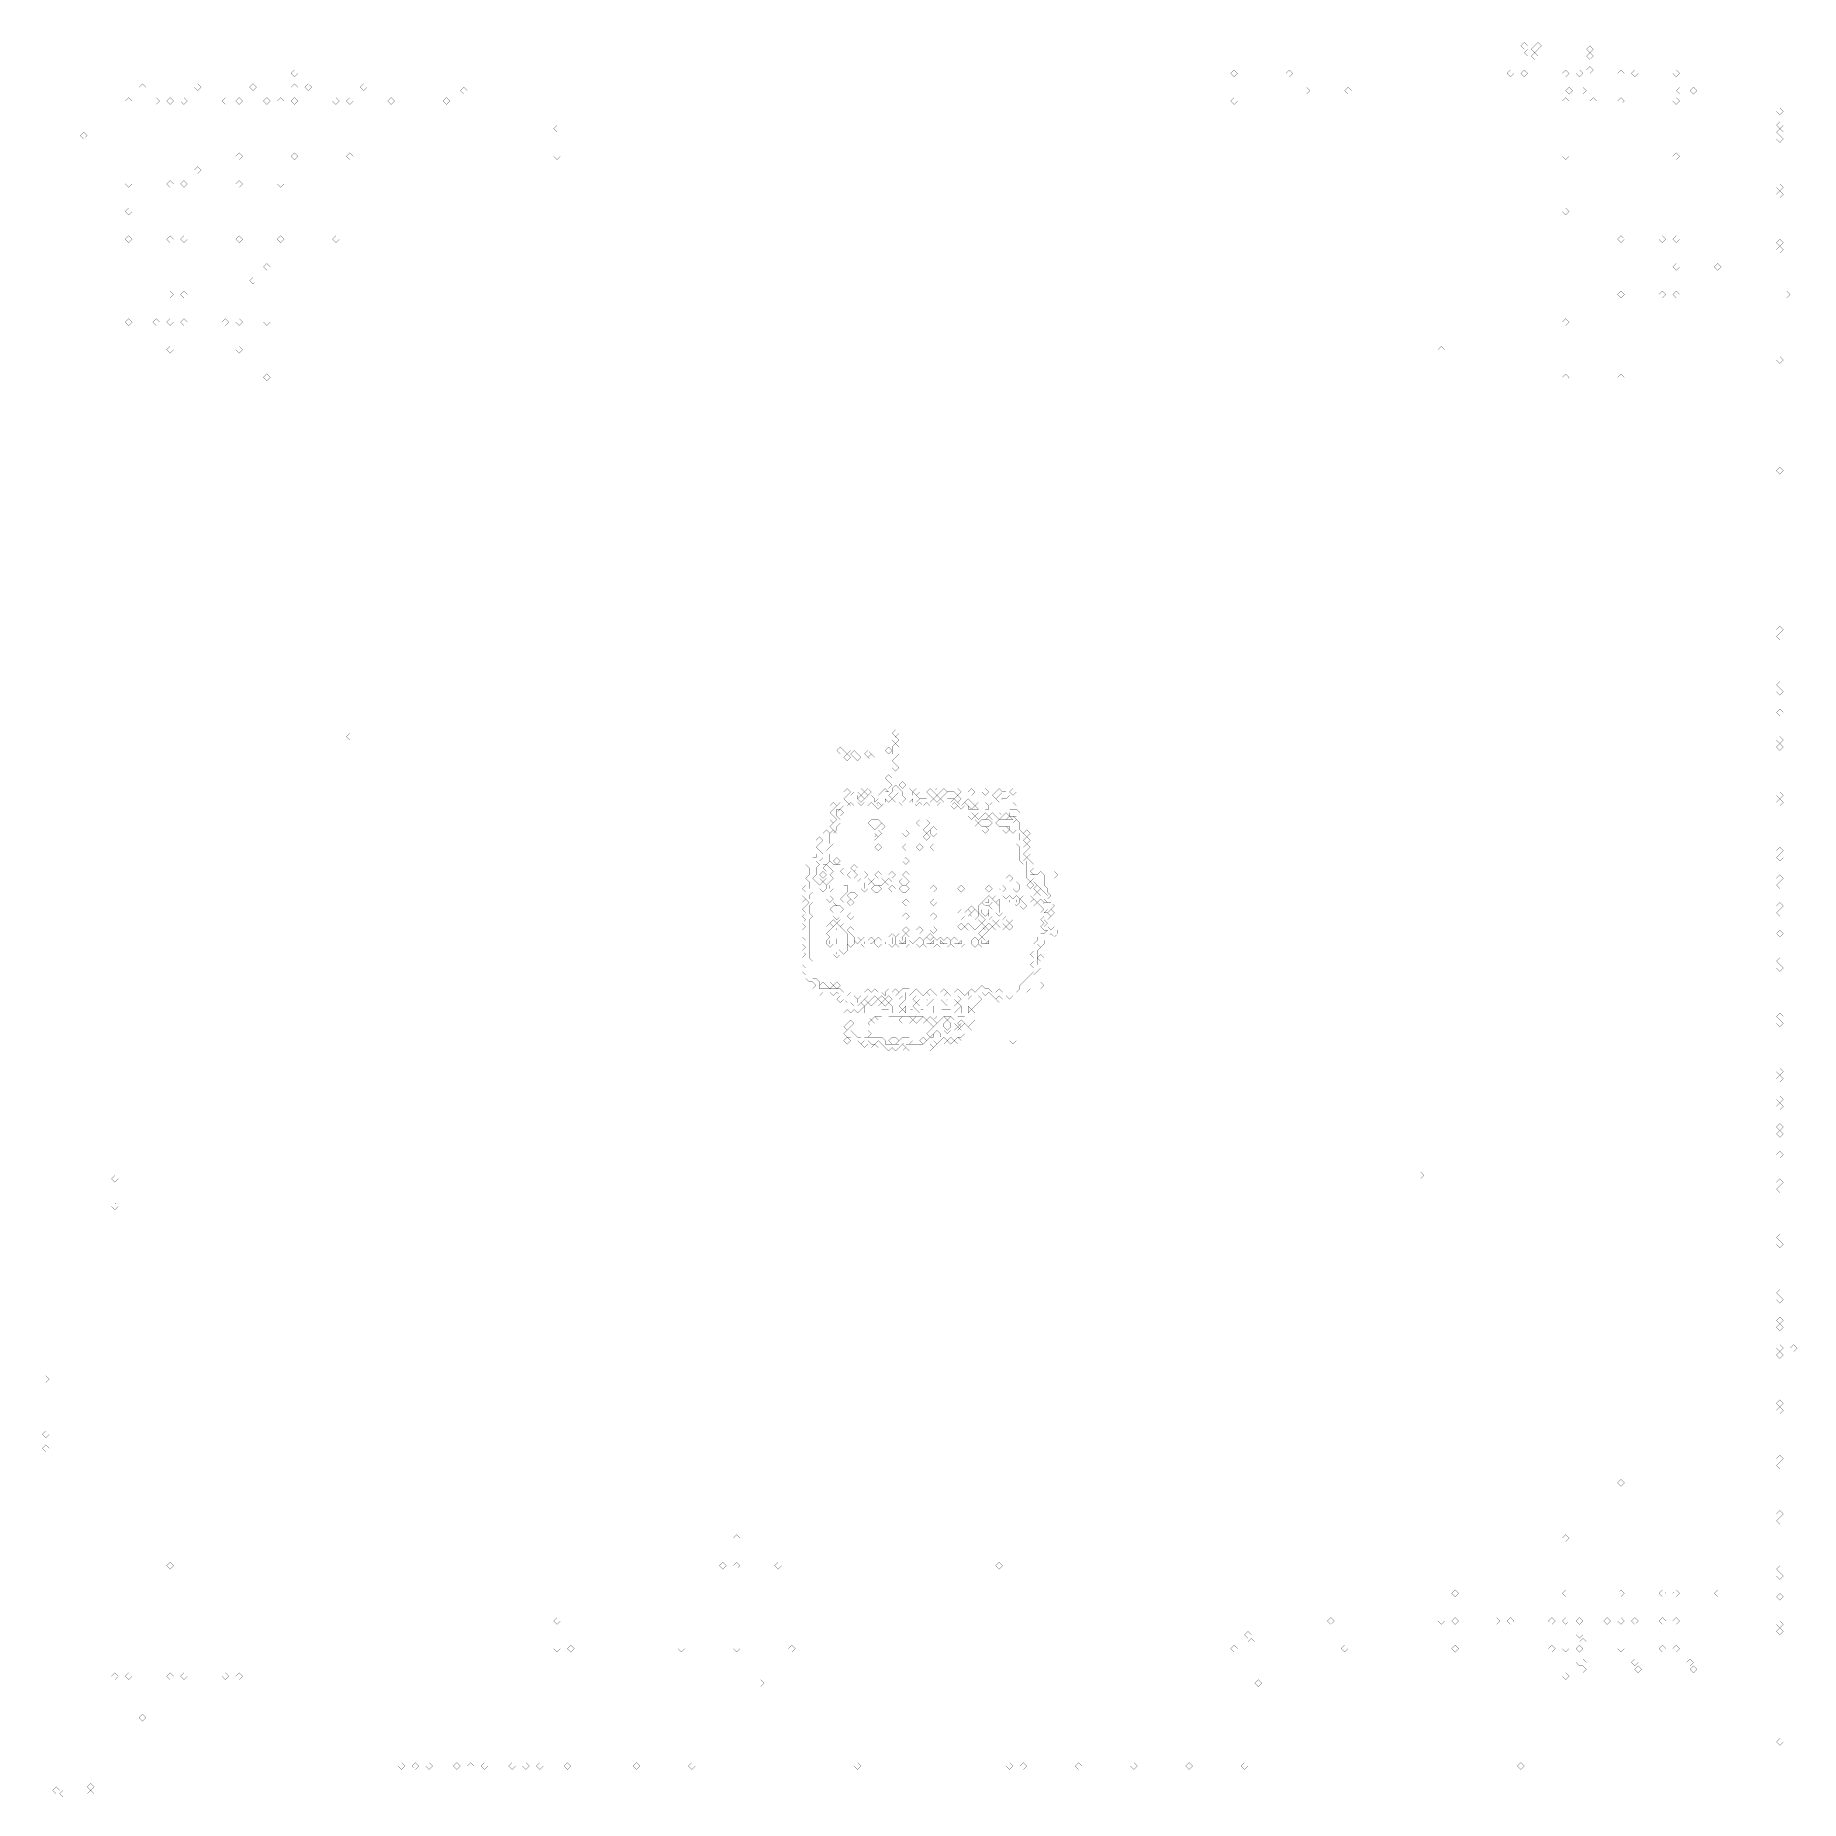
# Model space of a CAD drawing. Header units: metres. Extents: x 0 to 4952, y -4952 to 0.
import ezdxf

# ---------------------------------------------------------------- set-up
doc = ezdxf.new("R2010")
doc.units = ezdxf.units.M
for name, color, linetype in [('conductor', 1, 'Continuous'), ('dielectric', 8, 'Continuous'), ('substrate', 5, 'Continuous')]:
    doc.layers.add(name, color=color, linetype=linetype)

msp = doc.modelspace()

# ---------------------------------------------------------------- linework, layer by layer
at = {"layer": 'conductor', "const_width": 0.5}
for points in [[(2306.1, -2025.1)], [(2344.8, -2025.1)], [(2422.4, -2122), (2412.7, -2131.7), (2403, -2141.4), (2393.3, -2151.1), (2383.6, -2141.4), (2383.6, -2151.1), (2373.9, -2160.7), (2364.2, -2151.1), (2354.5, -2160.7), (2344.8, -2151.1), (2344.8, -2141.4), (2344.8, -2151.1), (2335.2, -2160.7), (2325.5, -2151.1), (2315.8, -2160.7), (2306.1, -2151.1), (2296.4, -2160.7), (2286.7, -2151.1), (2277, -2160.7), (2267.3, -2160.7), (2257.6, -2170.4), (2248, -2170.4), (2248, -2180.1), (2248, -2189.8), (2257.6, -2199.5), (2257.6, -2209.2), (2248, -2218.9), (2248, -2228.6), (2238.3, -2238.3), (2238.3, -2248), (2238.3, -2257.6), (2238.3, -2267.3), (2228.6, -2277), (2218.9, -2286.7), (2228.6, -2296.4), (2228.6, -2306.1), (2228.6, -2315.8), (2218.9, -2325.5), (2209.2, -2325.5), (2199.5, -2315.8), (2209.2, -2306.1), (2199.5, -2315.8), (2189.8, -2315.8), (2199.5, -2325.5), (2189.8, -2335.2), (2189.8, -2344.8), (2189.8, -2354.5), (2180.1, -2364.2), (2189.8, -2373.9), (2180.1, -2383.6), (2180.1, -2393.3), (2180.1, -2403), (2170.4, -2412.7), (2170.4, -2422.4), (2180.1, -2432.1), (2170.4, -2441.7), (2170.4, -2451.4), (2170.4, -2461.1), (2180.1, -2470.8), (2170.4, -2480.5), (2170.4, -2490.2), (2170.4, -2499.9), (2170.4, -2509.6), (2170.4, -2519.3), (2170.4, -2528.9), (2170.4, -2538.6), (2170.4, -2548.3), (2170.4, -2558), (2170.4, -2567.7), (2170.4, -2577.4), (2170.4, -2587.1), (2180.1, -2596.8), (2170.4, -2606.5), (2180.1, -2616.2), (2180.1, -2625.8), (2180.1, -2635.5), (2180.1, -2645.2), (2189.8, -2645.2), (2199.5, -2654.9), (2199.5, -2664.6), (2199.5, -2674.3), (2209.2, -2674.3), (2218.9, -2674.3), (2228.6, -2674.3), (2238.3, -2674.3), (2248, -2674.3), (2257.6, -2674.3), (2267.3, -2684), (2267.3, -2693.7), (2277, -2693.7), (2286.7, -2684), (2296.4, -2684), (2306.1, -2684), (2315.8, -2674.3), (2325.5, -2684), (2335.2, -2674.3), (2344.8, -2684), (2354.5, -2674.3), (2364.2, -2684), (2373.9, -2684), (2383.6, -2693.7), (2383.6, -2684), (2393.3, -2674.3), (2403, -2684), (2412.7, -2693.7), (2422.4, -2684), (2432.1, -2674.3), (2441.7, -2674.3), (2451.4, -2674.3), (2461.1, -2684), (2451.4, -2693.7), (2461.1, -2684), (2470.8, -2674.3), (2480.5, -2684), (2490.2, -2693.7), (2499.9, -2684), (2509.6, -2693.7), (2519.3, -2684), (2528.9, -2693.7), (2538.6, -2693.7), (2548.3, -2693.7), (2558, -2684), (2567.7, -2693.7), (2577.4, -2693.7), (2577.4, -2684), (2587.1, -2674.3), (2596.8, -2684), (2606.5, -2693.7), (2616.2, -2693.7), (2616.2, -2684), (2625.8, -2674.3), (2635.5, -2684), (2645.2, -2674.3), (2654.9, -2664.6), (2664.6, -2674.3), (2674.3, -2674.3), (2684, -2684), (2693.7, -2684), (2703.4, -2674.3), (2713, -2684), (2722.7, -2684), (2732.4, -2684), (2742.1, -2674.3), (2751.8, -2684), (2761.5, -2674.3), (2761.5, -2664.6), (2771.2, -2654.9), (2780.9, -2645.2), (2790.6, -2635.5), (2800.3, -2625.8), (2800.3, -2616.2), (2790.6, -2606.5), (2800.3, -2596.8), (2800.3, -2587.1), (2790.6, -2577.4), (2800.3, -2567.7), (2800.3, -2558), (2800.3, -2548.3), (2809.9, -2538.6), (2809.9, -2528.9), (2819.6, -2519.3), (2829.3, -2519.3), (2839, -2509.6), (2829.3, -2509.6), (2819.6, -2499.9), (2829.3, -2490.2), (2819.6, -2480.5), (2829.3, -2470.8), (2839, -2470.8), (2829.3, -2470.8), (2819.6, -2461.1), (2829.3, -2451.4), (2819.6, -2441.7), (2829.3, -2432.1), (2839, -2432.1), (2829.3, -2432.1), (2819.6, -2422.4), (2819.6, -2412.7), (2829.3, -2403), (2839, -2412.7), (2829.3, -2403), (2819.6, -2393.3), (2809.9, -2383.6), (2800.3, -2373.9), (2800.3, -2364.2), (2800.3, -2354.5), (2800.3, -2364.2), (2790.6, -2373.9), (2780.9, -2364.2), (2780.9, -2354.5), (2780.9, -2344.8), (2780.9, -2335.2), (2780.9, -2325.5), (2780.9, -2315.8), (2771.2, -2325.5), (2761.5, -2315.8), (2761.5, -2306.1), (2761.5, -2296.4), (2761.5, -2286.7), (2761.5, -2277), (2751.8, -2267.3), (2761.5, -2257.6), (2761.5, -2248), (2761.5, -2238.3), (2751.8, -2228.6), (2742.1, -2238.3), (2732.4, -2228.6), (2732.4, -2218.9), (2722.7, -2218.9), (2713, -2218.9), (2703.4, -2218.9), (2693.7, -2209.2), (2703.4, -2199.5), (2713, -2199.5), (2722.7, -2199.5), (2732.4, -2199.5), (2742.1, -2199.5), (2732.4, -2189.8), (2732.4, -2180.1), (2722.7, -2180.1), (2713, -2180.1), (2703.4, -2180.1), (2693.7, -2180.1), (2684, -2180.1), (2674.3, -2180.1), (2664.6, -2180.1), (2654.9, -2180.1), (2645.2, -2180.1), (2635.5, -2180.1), (2625.8, -2180.1), (2616.2, -2180.1), (2606.5, -2170.4), (2606.5, -2160.7), (2596.8, -2170.4), (2587.1, -2160.7), (2577.4, -2151.1), (2567.7, -2160.7), (2558, -2160.7), (2548.3, -2160.7), (2538.6, -2151.1), (2528.9, -2160.7), (2519.3, -2160.7), (2509.6, -2160.7), (2499.9, -2151.1), (2490.2, -2160.7), (2480.5, -2151.1), (2470.8, -2160.7), (2461.1, -2151.1), (2461.1, -2141.4), (2451.4, -2151.1), (2441.7, -2151.1), (2432.1, -2160.7), (2422.4, -2151.1), (2422.4, -2141.4), (2412.7, -2131.7)], [(2383.6, -2122), (2393.3, -2122)], [(2393.3, -2083.2)], [(2248, -2180.1), (2257.6, -2170.4), (2267.3, -2180.1), (2257.6, -2189.8)], [(2277, -2160.7), (2286.7, -2151.1), (2296.4, -2160.7), (2286.7, -2170.4)], [(2354.5, -2160.7), (2364.2, -2151.1), (2373.9, -2160.7), (2364.2, -2170.4)], [(2403, -2141.4), (2412.7, -2131.7), (2422.4, -2141.4), (2412.7, -2151.1)], [(2567.7, -2160.7), (2577.4, -2151.1), (2587.1, -2160.7), (2577.4, -2170.4)], [(2625.8, -2160.7)], [(2645.2, -2160.7)], [(2664.6, -2160.7)], [(2684, -2160.7), (2693.7, -2160.7), (2703.4, -2160.7), (2713, -2160.7), (2722.7, -2160.7), (2713, -2160.7), (2703.4, -2160.7), (2693.7, -2160.7)], [(2742.1, -2160.7)], [(2335.2, -2209.2), (2344.8, -2199.5), (2354.5, -2199.5), (2364.2, -2199.5), (2373.9, -2209.2), (2364.2, -2218.9), (2354.5, -2228.6), (2344.8, -2218.9)], [(2354.5, -2238.3), (2364.2, -2228.6), (2373.9, -2238.3), (2364.2, -2248)], [(2364.2, -2218.9), (2373.9, -2209.2), (2383.6, -2218.9), (2373.9, -2228.6)], [(2432.1, -2238.3), (2441.7, -2228.6), (2451.4, -2238.3), (2441.7, -2248)], [(2470.8, -2209.2), (2480.5, -2199.5), (2490.2, -2209.2), (2480.5, -2218.9)], [(2490.2, -2209.2), (2499.9, -2199.5), (2509.6, -2209.2), (2499.9, -2218.9)], [(2490.2, -2228.6), (2499.9, -2218.9), (2509.6, -2228.6), (2499.9, -2238.3)], [(2509.6, -2228.6), (2519.3, -2218.9), (2528.9, -2228.6), (2528.9, -2238.3), (2519.3, -2248), (2509.6, -2238.3)], [(2616.2, -2189.8), (2625.8, -2180.1), (2635.5, -2189.8), (2625.8, -2199.5)], [(2625.8, -2209.2), (2635.5, -2199.5), (2645.2, -2209.2), (2635.5, -2218.9)], [(2635.5, -2189.8), (2645.2, -2180.1), (2654.9, -2189.8), (2645.2, -2199.5)], [(2645.2, -2209.2), (2654.9, -2199.5), (2664.6, -2199.5), (2674.3, -2199.5), (2684, -2209.2), (2674.3, -2218.9), (2664.6, -2218.9), (2654.9, -2218.9)], [(2654.9, -2189.8), (2664.6, -2180.1), (2674.3, -2189.8), (2664.6, -2199.5)], [(2654.9, -2228.6), (2664.6, -2218.9), (2674.3, -2228.6), (2664.6, -2238.3)], [(2674.3, -2189.8), (2684, -2180.1), (2693.7, -2189.8), (2684, -2199.5)], [(2693.7, -2189.8), (2703.4, -2180.1), (2713, -2189.8), (2703.4, -2199.5)], [(2713, -2189.8), (2722.7, -2180.1), (2732.4, -2189.8), (2722.7, -2199.5)], [(2713, -2228.6), (2722.7, -2218.9), (2732.4, -2228.6), (2722.7, -2238.3)], [(2344.8, -2248), (2354.5, -2238.3), (2364.2, -2248), (2354.5, -2257.6)], [(2354.5, -2277), (2364.2, -2267.3), (2373.9, -2277), (2364.2, -2286.7)], [(2432.1, -2277), (2441.7, -2267.3), (2451.4, -2277), (2441.7, -2286.7)], [(2470.8, -2277), (2480.5, -2267.3), (2490.2, -2277), (2480.5, -2286.7)], [(2490.2, -2248), (2499.9, -2238.3), (2509.6, -2248), (2499.9, -2257.6)], [(2509.6, -2277), (2519.3, -2267.3), (2528.9, -2277), (2519.3, -2286.7)], [(2780.9, -2238.3)], [(2209.2, -2335.2), (2218.9, -2325.5), (2228.6, -2335.2), (2218.9, -2344.8)], [(2218.9, -2325.5), (2228.6, -2315.8), (2238.3, -2325.5), (2228.6, -2335.2)], [(2228.6, -2335.2), (2238.3, -2325.5), (2248, -2325.5), (2257.6, -2325.5), (2267.3, -2335.2), (2257.6, -2344.8), (2248, -2344.8), (2238.3, -2344.8)], [(2238.3, -2315.8), (2248, -2306.1), (2257.6, -2315.8), (2248, -2325.5)], [(2286.7, -2335.2), (2296.4, -2325.5), (2306.1, -2335.2), (2296.4, -2344.8)], [(2432.1, -2315.8), (2441.7, -2306.1), (2451.4, -2315.8), (2441.7, -2325.5)], [(2189.8, -2373.9), (2199.5, -2364.2), (2209.2, -2373.9), (2199.5, -2383.6)], [(2199.5, -2354.5), (2209.2, -2344.8), (2218.9, -2354.5), (2209.2, -2364.2)], [(2209.2, -2373.9), (2218.9, -2364.2), (2228.6, -2373.9), (2218.9, -2383.6)], [(2218.9, -2383.6), (2228.6, -2373.9), (2238.3, -2383.6), (2238.3, -2393.3), (2228.6, -2403), (2218.9, -2393.3)], [(2228.6, -2354.5), (2238.3, -2344.8), (2248, -2344.8), (2257.6, -2344.8), (2267.3, -2354.5), (2257.6, -2364.2), (2267.3, -2364.2), (2277, -2364.2), (2286.7, -2364.2), (2296.4, -2364.2), (2306.1, -2373.9), (2315.8, -2383.6), (2306.1, -2393.3), (2296.4, -2403), (2286.7, -2403), (2277, -2393.3), (2277, -2383.6), (2267.3, -2383.6), (2277, -2393.3), (2277, -2403), (2267.3, -2412.7), (2257.6, -2422.4), (2267.3, -2432.1), (2257.6, -2441.7), (2248, -2441.7), (2238.3, -2432.1), (2238.3, -2422.4), (2228.6, -2412.7), (2238.3, -2403), (2238.3, -2393.3), (2238.3, -2383.6), (2228.6, -2373.9), (2238.3, -2364.2)], [(2277, -2354.5), (2286.7, -2344.8), (2296.4, -2344.8), (2306.1, -2354.5), (2296.4, -2364.2), (2286.7, -2364.2)], [(2306.1, -2373.9), (2315.8, -2364.2), (2325.5, -2364.2), (2335.2, -2364.2), (2344.8, -2373.9), (2335.2, -2383.6), (2335.2, -2393.3), (2325.5, -2403), (2315.8, -2393.3), (2315.8, -2383.6)], [(2315.8, -2354.5), (2325.5, -2344.8), (2335.2, -2354.5), (2325.5, -2364.2)], [(2344.8, -2373.9), (2354.5, -2364.2), (2364.2, -2364.2), (2373.9, -2364.2), (2383.6, -2373.9), (2373.9, -2383.6), (2364.2, -2383.6), (2354.5, -2383.6)], [(2354.5, -2354.5), (2364.2, -2344.8), (2373.9, -2354.5), (2364.2, -2364.2)], [(2383.6, -2373.9), (2393.3, -2364.2), (2403, -2373.9), (2393.3, -2383.6)], [(2393.3, -2354.5), (2403, -2344.8), (2412.7, -2354.5), (2403, -2364.2)], [(2422.4, -2373.9), (2432.1, -2364.2), (2441.7, -2364.2), (2451.4, -2373.9), (2441.7, -2383.6), (2432.1, -2383.6)], [(2432.1, -2354.5), (2441.7, -2344.8), (2451.4, -2354.5), (2441.7, -2364.2)], [(2722.7, -2364.2), (2732.4, -2354.5), (2742.1, -2364.2), (2732.4, -2373.9)], [(2742.1, -2383.6), (2751.8, -2373.9), (2761.5, -2383.6), (2761.5, -2393.3), (2751.8, -2403), (2742.1, -2393.3)], [(2780.9, -2383.6), (2790.6, -2373.9), (2800.3, -2383.6), (2790.6, -2393.3)], [(2199.5, -2393.3), (2209.2, -2383.6), (2218.9, -2393.3), (2209.2, -2403)], [(2218.9, -2422.4), (2228.6, -2412.7), (2238.3, -2422.4), (2228.6, -2432.1)], [(2277, -2412.7), (2286.7, -2403), (2296.4, -2403), (2306.1, -2412.7), (2296.4, -2422.4), (2286.7, -2422.4)], [(2277, -2432.1), (2286.7, -2422.4), (2296.4, -2432.1), (2286.7, -2441.7)], [(2344.8, -2393.3), (2354.5, -2383.6), (2364.2, -2383.6), (2373.9, -2393.3), (2364.2, -2403), (2354.5, -2403)], [(2393.3, -2393.3), (2403, -2383.6), (2412.7, -2393.3), (2403, -2403)], [(2422.4, -2393.3), (2432.1, -2383.6), (2441.7, -2383.6), (2451.4, -2393.3), (2441.7, -2403), (2432.1, -2403)], [(2432.1, -2432.1), (2441.7, -2422.4), (2451.4, -2432.1), (2441.7, -2441.7)], [(2509.6, -2393.3), (2519.3, -2383.6), (2528.9, -2393.3), (2519.3, -2403)], [(2509.6, -2432.1), (2519.3, -2422.4), (2528.9, -2432.1), (2519.3, -2441.7)], [(2587.1, -2393.3), (2596.8, -2383.6), (2606.5, -2393.3), (2596.8, -2403)], [(2664.6, -2422.4), (2674.3, -2412.7), (2684, -2422.4), (2684, -2432.1), (2674.3, -2441.7), (2664.6, -2441.7), (2654.9, -2432.1)], [(2664.6, -2393.3), (2674.3, -2383.6), (2684, -2393.3), (2674.3, -2403)], [(2684, -2422.4), (2693.7, -2412.7), (2703.4, -2422.4), (2693.7, -2432.1)], [(2703.4, -2422.4), (2713, -2412.7), (2722.7, -2422.4), (2722.7, -2432.1), (2722.7, -2441.7), (2722.7, -2451.4), (2722.7, -2461.1), (2722.7, -2470.8), (2713, -2480.5), (2703.4, -2480.5), (2693.7, -2490.2), (2684, -2480.5), (2684, -2470.8), (2684, -2461.1), (2684, -2451.4), (2684, -2441.7), (2693.7, -2432.1), (2703.4, -2441.7), (2703.4, -2451.4), (2703.4, -2461.1), (2703.4, -2451.4), (2703.4, -2441.7), (2703.4, -2432.1)], [(2703.4, -2393.3), (2713, -2383.6), (2722.7, -2393.3), (2713, -2403)], [(2722.7, -2422.4), (2732.4, -2412.7), (2742.1, -2422.4), (2742.1, -2432.1), (2742.1, -2441.7), (2742.1, -2451.4), (2742.1, -2461.1), (2742.1, -2470.8), (2742.1, -2480.5), (2732.4, -2490.2), (2722.7, -2480.5), (2722.7, -2470.8), (2722.7, -2461.1), (2722.7, -2451.4), (2722.7, -2441.7), (2722.7, -2432.1)], [(2742.1, -2422.4), (2751.8, -2412.7), (2761.5, -2422.4), (2761.5, -2432.1), (2751.8, -2441.7), (2742.1, -2432.1)], [(2761.5, -2422.4), (2771.2, -2412.7), (2780.9, -2422.4), (2771.2, -2432.1)], [(2780.9, -2422.4), (2790.6, -2412.7), (2800.3, -2422.4), (2790.6, -2432.1)], [(2800.3, -2393.3), (2809.9, -2383.6), (2819.6, -2393.3), (2809.9, -2403)], [(2800.3, -2412.7), (2809.9, -2403), (2819.6, -2412.7), (2819.6, -2422.4), (2809.9, -2432.1), (2800.3, -2422.4)], [(2228.6, -2451.4), (2238.3, -2441.7), (2248, -2441.7), (2257.6, -2441.7), (2267.3, -2451.4), (2257.6, -2461.1), (2257.6, -2470.8), (2248, -2480.5), (2238.3, -2470.8), (2238.3, -2461.1)], [(2277, -2470.8), (2286.7, -2461.1), (2296.4, -2470.8), (2286.7, -2480.5)], [(2432.1, -2470.8), (2441.7, -2461.1), (2451.4, -2470.8), (2441.7, -2480.5)], [(2509.6, -2470.8), (2519.3, -2461.1), (2528.9, -2470.8), (2519.3, -2480.5)], [(2587.1, -2461.1), (2596.8, -2451.4), (2606.5, -2461.1), (2606.5, -2470.8), (2596.8, -2480.5), (2587.1, -2470.8)], [(2606.5, -2461.1), (2616.2, -2451.4), (2625.8, -2461.1), (2616.2, -2470.8)], [(2616.2, -2451.4), (2625.8, -2441.7), (2635.5, -2451.4), (2625.8, -2461.1)], [(2625.8, -2461.1), (2635.5, -2451.4), (2645.2, -2461.1), (2645.2, -2470.8), (2635.5, -2480.5), (2625.8, -2480.5), (2616.2, -2470.8)], [(2645.2, -2480.5), (2654.9, -2470.8), (2664.6, -2480.5), (2654.9, -2490.2)], [(2645.2, -2441.7), (2654.9, -2432.1), (2664.6, -2441.7), (2674.3, -2441.7), (2684, -2451.4), (2684, -2461.1), (2684, -2470.8), (2674.3, -2480.5), (2664.6, -2480.5), (2654.9, -2470.8), (2664.6, -2461.1), (2654.9, -2470.8), (2645.2, -2461.1), (2645.2, -2451.4)], [(2761.5, -2441.7), (2771.2, -2432.1), (2780.9, -2441.7), (2771.2, -2451.4)], [(2800.3, -2441.7), (2809.9, -2432.1), (2819.6, -2441.7), (2809.9, -2451.4)], [(2238.3, -2499.9), (2248, -2490.2), (2257.6, -2499.9), (2267.3, -2509.6), (2257.6, -2519.3), (2257.6, -2528.9), (2257.6, -2519.3), (2267.3, -2509.6), (2277, -2519.3), (2277, -2528.9), (2277, -2538.6), (2277, -2548.3), (2277, -2558), (2277, -2567.7), (2267.3, -2577.4), (2257.6, -2567.7), (2248, -2558), (2257.6, -2548.3), (2248, -2558), (2238.3, -2548.3), (2228.6, -2558), (2218.9, -2548.3), (2218.9, -2538.6), (2228.6, -2528.9), (2218.9, -2519.3), (2228.6, -2509.6)], [(2218.9, -2499.9), (2228.6, -2490.2), (2238.3, -2499.9), (2228.6, -2509.6)], [(2228.6, -2490.2), (2238.3, -2480.5), (2248, -2490.2), (2238.3, -2499.9)], [(2248, -2490.2), (2257.6, -2480.5), (2267.3, -2490.2), (2257.6, -2499.9)], [(2257.6, -2499.9), (2267.3, -2490.2), (2277, -2499.9), (2267.3, -2509.6)], [(2277, -2509.6), (2286.7, -2499.9), (2296.4, -2509.6), (2286.7, -2519.3)], [(2277, -2528.9), (2286.7, -2519.3), (2296.4, -2528.9), (2296.4, -2538.6), (2296.4, -2548.3), (2286.7, -2558), (2277, -2548.3), (2277, -2538.6)], [(2393.3, -2528.9), (2403, -2519.3), (2412.7, -2528.9), (2412.7, -2538.6), (2412.7, -2548.3), (2403, -2558), (2393.3, -2548.3), (2393.3, -2538.6)], [(2412.7, -2528.9), (2422.4, -2519.3), (2432.1, -2528.9), (2432.1, -2538.6), (2432.1, -2528.9), (2441.7, -2519.3), (2451.4, -2528.9), (2451.4, -2538.6), (2451.4, -2548.3), (2441.7, -2558), (2432.1, -2558), (2422.4, -2558), (2412.7, -2548.3), (2412.7, -2538.6)], [(2432.1, -2509.6), (2441.7, -2499.9), (2451.4, -2509.6), (2441.7, -2519.3)], [(2470.8, -2509.6), (2480.5, -2499.9), (2490.2, -2509.6), (2480.5, -2519.3)], [(2499.9, -2528.9), (2509.6, -2519.3), (2519.3, -2528.9), (2509.6, -2538.6)], [(2509.6, -2509.6), (2519.3, -2499.9), (2528.9, -2509.6), (2519.3, -2519.3)], [(2587.1, -2499.9), (2596.8, -2490.2), (2606.5, -2499.9), (2596.8, -2509.6)], [(2606.5, -2499.9), (2616.2, -2490.2), (2625.8, -2499.9), (2616.2, -2509.6)], [(2625.8, -2499.9), (2635.5, -2490.2), (2645.2, -2499.9), (2635.5, -2509.6)], [(2645.2, -2499.9), (2654.9, -2490.2), (2664.6, -2499.9), (2654.9, -2509.6)], [(2645.2, -2519.3), (2654.9, -2509.6), (2664.6, -2519.3), (2654.9, -2528.9)], [(2654.9, -2509.6), (2664.6, -2499.9), (2674.3, -2509.6), (2664.6, -2519.3)], [(2664.6, -2499.9), (2674.3, -2490.2), (2684, -2499.9), (2674.3, -2509.6)], [(2684, -2499.9), (2693.7, -2490.2), (2703.4, -2499.9), (2693.7, -2509.6)], [(2703.4, -2499.9), (2713, -2490.2), (2722.7, -2499.9), (2713, -2509.6)], [(2722.7, -2499.9), (2732.4, -2490.2), (2742.1, -2499.9), (2732.4, -2509.6)], [(2238.3, -2567.7), (2248, -2558), (2257.6, -2567.7), (2257.6, -2577.4), (2248, -2587.1), (2238.3, -2577.4)], [(2296.4, -2538.6), (2306.1, -2528.9), (2315.8, -2538.6), (2306.1, -2548.3)], [(2315.8, -2538.6), (2325.5, -2528.9), (2335.2, -2538.6), (2335.2, -2548.3), (2325.5, -2558), (2315.8, -2548.3)], [(2335.2, -2538.6), (2344.8, -2528.9), (2354.5, -2538.6), (2344.8, -2548.3)], [(2354.5, -2538.6), (2364.2, -2528.9), (2373.9, -2538.6), (2373.9, -2548.3), (2364.2, -2558), (2354.5, -2548.3)], [(2373.9, -2538.6), (2383.6, -2528.9), (2393.3, -2538.6), (2393.3, -2548.3), (2383.6, -2558), (2373.9, -2548.3)], [(2451.4, -2538.6), (2461.1, -2528.9), (2470.8, -2538.6), (2461.1, -2548.3)], [(2470.8, -2538.6), (2480.5, -2528.9), (2490.2, -2538.6), (2490.2, -2548.3), (2480.5, -2558), (2470.8, -2548.3)], [(2490.2, -2538.6), (2499.9, -2528.9), (2509.6, -2538.6), (2519.3, -2528.9), (2528.9, -2538.6), (2528.9, -2548.3), (2519.3, -2558), (2509.6, -2558), (2499.9, -2558), (2490.2, -2548.3)], [(2528.9, -2538.6), (2538.6, -2528.9), (2548.3, -2538.6), (2558, -2528.9), (2567.7, -2538.6), (2567.7, -2548.3), (2558, -2558), (2548.3, -2558), (2538.6, -2558), (2528.9, -2548.3)], [(2567.7, -2538.6), (2577.4, -2528.9), (2587.1, -2538.6), (2596.8, -2528.9), (2606.5, -2538.6), (2606.5, -2548.3), (2596.8, -2558), (2587.1, -2558), (2577.4, -2558), (2567.7, -2548.3)], [(2625.8, -2538.6), (2635.5, -2528.9), (2645.2, -2538.6), (2645.2, -2548.3), (2635.5, -2558), (2625.8, -2548.3)], [(2645.2, -2538.6), (2654.9, -2528.9), (2664.6, -2538.6), (2674.3, -2528.9), (2684, -2538.6), (2684, -2548.3), (2674.3, -2558), (2664.6, -2558), (2654.9, -2558), (2645.2, -2548.3)], [(2199.5, -2664.6), (2209.2, -2654.9), (2218.9, -2664.6), (2209.2, -2674.3)], [(2218.9, -2664.6), (2228.6, -2654.9), (2238.3, -2664.6), (2228.6, -2674.3)], [(2238.3, -2664.6), (2248, -2654.9), (2257.6, -2664.6), (2248, -2674.3)], [(2403, -2684), (2412.7, -2674.3), (2422.4, -2684), (2412.7, -2693.7)], [(2499.9, -2684), (2509.6, -2674.3), (2519.3, -2684), (2509.6, -2693.7)], [(2538.6, -2684), (2548.3, -2674.3), (2558, -2684), (2548.3, -2693.7)], [(2596.8, -2684), (2606.5, -2674.3), (2616.2, -2684), (2606.5, -2693.7)], [(2364.2, -2713)], [(2412.7, -2713)], [(2451.4, -2713)], [(2490.2, -2713)], [(2528.9, -2713)], [(2558, -2713), (2567.7, -2713)], [(2596.8, -2713), (2606.5, -2713)], [(2625.8, -2713)], [(2373.9, -2732.4), (2383.6, -2742.1), (2373.9, -2751.8), (2364.2, -2751.8), (2354.5, -2751.8), (2344.8, -2761.5), (2335.2, -2751.8), (2344.8, -2761.5), (2335.2, -2771.2), (2344.8, -2780.9), (2335.2, -2790.6), (2325.5, -2790.6), (2315.8, -2790.6), (2306.1, -2790.6), (2296.4, -2790.6), (2306.1, -2790.6), (2315.8, -2790.6), (2325.5, -2790.6), (2335.2, -2790.6), (2344.8, -2800.3), (2335.2, -2809.9), (2325.5, -2809.9), (2335.2, -2809.9), (2344.8, -2809.9), (2354.5, -2809.9), (2364.2, -2809.9), (2373.9, -2809.9), (2383.6, -2819.6), (2383.6, -2829.3), (2393.3, -2829.3), (2403, -2829.3), (2412.7, -2829.3), (2422.4, -2829.3), (2422.4, -2819.6), (2432.1, -2809.9), (2441.7, -2809.9), (2451.4, -2809.9), (2461.1, -2819.6), (2451.4, -2829.3), (2441.7, -2829.3), (2451.4, -2829.3), (2461.1, -2829.3), (2470.8, -2829.3), (2480.5, -2829.3), (2490.2, -2829.3), (2499.9, -2819.6), (2509.6, -2809.9), (2519.3, -2809.9), (2519.3, -2800.3), (2528.9, -2790.6), (2538.6, -2800.3), (2538.6, -2809.9), (2538.6, -2800.3), (2548.3, -2790.6), (2558, -2800.3), (2558, -2809.9), (2558, -2800.3), (2567.7, -2790.6), (2577.4, -2800.3), (2577.4, -2790.6), (2587.1, -2780.9), (2596.8, -2790.6), (2606.5, -2790.6), (2616.2, -2790.6), (2606.5, -2780.9), (2616.2, -2771.2), (2606.5, -2780.9), (2596.8, -2771.2), (2587.1, -2780.9), (2577.4, -2771.2), (2577.4, -2761.5), (2587.1, -2751.8), (2596.8, -2751.8), (2606.5, -2751.8), (2596.8, -2751.8), (2587.1, -2751.8), (2577.4, -2761.5), (2567.7, -2751.8), (2558, -2751.8), (2548.3, -2751.8), (2538.6, -2761.5), (2528.9, -2751.8), (2519.3, -2761.5), (2509.6, -2751.8), (2499.9, -2761.5), (2490.2, -2751.8), (2480.5, -2751.8), (2470.8, -2751.8), (2461.1, -2751.8), (2451.4, -2751.8), (2441.7, -2751.8), (2432.1, -2751.8), (2422.4, -2751.8), (2412.7, -2751.8), (2403, -2751.8), (2393.3, -2751.8), (2383.6, -2742.1), (2393.3, -2732.4), (2383.6, -2732.4)], [(2296.4, -2751.8)], [(2306.1, -2771.2)], [(2315.8, -2751.8)], [(2335.2, -2732.4)], [(2344.8, -2761.5), (2354.5, -2751.8), (2364.2, -2761.5), (2354.5, -2771.2)], [(2354.5, -2732.4)], [(2412.7, -2732.4)], [(2422.4, -2761.5), (2432.1, -2751.8), (2441.7, -2751.8), (2451.4, -2751.8), (2461.1, -2761.5), (2451.4, -2771.2), (2441.7, -2771.2), (2432.1, -2771.2)], [(2451.4, -2732.4), (2461.1, -2732.4)], [(2461.1, -2761.5), (2470.8, -2751.8), (2480.5, -2761.5), (2470.8, -2771.2)], [(2480.5, -2761.5), (2490.2, -2751.8), (2499.9, -2761.5), (2490.2, -2771.2)], [(2480.5, -2732.4), (2490.2, -2732.4)], [(2499.9, -2761.5), (2509.6, -2751.8), (2519.3, -2761.5), (2509.6, -2771.2)], [(2499.9, -2780.9), (2509.6, -2771.2), (2519.3, -2780.9), (2509.6, -2790.6)], [(2509.6, -2771.2), (2519.3, -2761.5), (2528.9, -2771.2), (2519.3, -2780.9)], [(2509.6, -2732.4)], [(2519.3, -2761.5), (2528.9, -2751.8), (2538.6, -2761.5), (2528.9, -2771.2)], [(2538.6, -2761.5), (2548.3, -2751.8), (2558, -2761.5), (2548.3, -2771.2)], [(2538.6, -2732.4), (2548.3, -2732.4), (2558, -2732.4), (2567.7, -2732.4), (2558, -2732.4), (2548.3, -2732.4)], [(2548.3, -2771.2), (2558, -2761.5), (2567.7, -2771.2), (2567.7, -2780.9), (2558, -2790.6), (2548.3, -2780.9)], [(2558, -2761.5), (2567.7, -2751.8), (2577.4, -2761.5), (2567.7, -2771.2)], [(2587.1, -2780.9), (2596.8, -2771.2), (2606.5, -2780.9), (2596.8, -2790.6)], [(2606.5, -2732.4)], [(2393.3, -2819.6), (2403, -2809.9), (2412.7, -2809.9), (2422.4, -2819.6), (2412.7, -2829.3), (2403, -2829.3)], [(2480.5, -2819.6), (2490.2, -2809.9), (2499.9, -2819.6), (2490.2, -2829.3)], [(2499.9, -2800.3), (2509.6, -2790.6), (2519.3, -2800.3), (2509.6, -2809.9)]]:
    msp.add_lwpolyline(points, close=True, dxfattribs=at)
at = {"layer": 'dielectric', "const_width": 0.5}
for points in [[(2354.5, -2122)], [(2373.9, -2122)], [(2403, -2112.3)], [(2422.4, -2112.3), (2432.1, -2122)], [(2354.5, -2141.4)], [(2654.9, -2151.1)], [(2693.7, -2151.1)], [(2732.4, -2151.1)], [(2209.2, -2393.3)], [(2335.2, -2819.6)]]:
    msp.add_lwpolyline(points, close=True, dxfattribs=at)
at = {"layer": 'substrate', "const_width": 0.5}
for points in [[(0, 0), (0, -9.7), (0, -19.4), (0, -29.1), (0, -38.8), (0, -48.4), (0, -58.1), (0, -67.8), (0, -77.5), (0, -87.2), (0, -96.9), (0, -106.6), (0, -116.3), (0, -126), (0, -135.7), (0, -145.3), (0, -155), (0, -164.7), (0, -174.4), (0, -184.1), (0, -193.8), (0, -203.5), (0, -213.2), (0, -222.9), (0, -232.5), (0, -242.2), (0, -251.9), (0, -261.6), (0, -271.3), (0, -281), (0, -290.7), (0, -300.4), (0, -310.1), (0, -319.8), (0, -329.4), (0, -339.1), (0, -348.8), (0, -358.5), (0, -368.2), (0, -377.9), (0, -387.6), (0, -397.3), (0, -407), (0, -416.6), (0, -426.3), (0, -436), (0, -445.7), (0, -455.4), (0, -465.1), (0, -474.8), (0, -484.5), (0, -494.2), (0, -503.9), (0, -513.5), (0, -523.2), (0, -532.9), (0, -542.6), (0, -552.3), (0, -562), (0, -571.7), (0, -581.4), (0, -591.1), (0, -600.7), (0, -610.4), (0, -620.1), (0, -629.8), (0, -639.5), (0, -649.2), (0, -658.9), (0, -668.6), (0, -678.3), (0, -688), (0, -697.6), (0, -707.3), (0, -717), (0, -726.7), (0, -736.4), (0, -746.1), (0, -755.8), (0, -765.5), (0, -775.2), (0, -784.8), (0, -794.5), (0, -804.2), (0, -813.9), (0, -823.6), (0, -833.3), (0, -843), (0, -852.7), (0, -862.4), (0, -872.1), (0, -881.7), (0, -891.4), (0, -901.1), (0, -910.8), (0, -920.5), (0, -930.2), (0, -939.9), (0, -949.6), (0, -959.3), (0, -968.9), (0, -978.6), (0, -988.3), (0, -998), (0, -1007.7), (0, -1017.4), (0, -1027.1), (0, -1036.8), (0, -1046.5), (0, -1056.2), (0, -1065.8), (0, -1075.5), (0, -1085.2), (0, -1094.9), (0, -1104.6), (0, -1114.3), (0, -1124), (0, -1133.7), (0, -1143.4), (0, -1153), (0, -1162.7), (0, -1172.4), (0, -1182.1), (0, -1191.8), (0, -1201.5), (0, -1211.2), (0, -1220.9), (0, -1230.6), (0, -1240.2), (0, -1249.9), (0, -1259.6), (0, -1269.3), (0, -1279), (0, -1288.7), (0, -1298.4), (0, -1308.1), (0, -1317.8), (0, -1327.5), (0, -1337.1), (0, -1346.8), (0, -1356.5), (0, -1366.2), (0, -1375.9), (0, -1385.6), (0, -1395.3), (0, -1405), (0, -1414.7), (0, -1424.3), (0, -1434), (0, -1443.7), (0, -1453.4), (0, -1463.1), (0, -1472.8), (0, -1482.5), (0, -1492.2), (0, -1501.9), (0, -1511.6), (0, -1521.2), (0, -1530.9), (0, -1540.6), (0, -1550.3), (0, -1560), (0, -1569.7), (0, -1579.4), (0, -1589.1), (0, -1598.8), (0, -1608.4), (0, -1618.1), (0, -1627.8), (0, -1637.5), (0, -1647.2), (0, -1656.9), (0, -1666.6), (0, -1676.3), (0, -1686), (0, -1695.7), (0, -1705.3), (0, -1715), (0, -1724.7), (0, -1734.4), (0, -1744.1), (0, -1753.8), (0, -1763.5), (0, -1773.2), (0, -1782.9), (0, -1792.5), (0, -1802.2), (0, -1811.9), (0, -1821.6), (0, -1831.3), (0, -1841), (0, -1850.7), (0, -1860.4), (0, -1870.1), (0, -1879.8), (0, -1889.4), (0, -1899.1), (0, -1908.8), (0, -1918.5), (0, -1928.2), (0, -1937.9), (0, -1947.6), (0, -1957.3), (0, -1967), (0, -1976.6), (0, -1986.3), (0, -1996), (0, -2005.7), (0, -2015.4), (0, -2025.1), (0, -2034.8), (0, -2044.5), (0, -2054.2), (0, -2063.9), (0, -2073.5), (0, -2083.2), (0, -2092.9), (0, -2102.6), (0, -2112.3), (0, -2122), (0, -2131.7), (0, -2141.4), (0, -2151.1), (0, -2160.7), (0, -2170.4), (0, -2180.1), (0, -2189.8), (0, -2199.5), (0, -2209.2), (0, -2218.9), (0, -2228.6), (0, -2238.3), (0, -2248), (0, -2257.6), (0, -2267.3), (0, -2277), (0, -2286.7), (0, -2296.4), (0, -2306.1), (0, -2315.8), (0, -2325.5), (0, -2335.2), (0, -2344.8), (0, -2354.5), (0, -2364.2), (0, -2373.9), (0, -2383.6), (0, -2393.3), (0, -2403), (0, -2412.7), (0, -2422.4), (0, -2432.1), (0, -2441.7), (0, -2451.4), (0, -2461.1), (0, -2470.8), (0, -2480.5), (0, -2490.2), (0, -2499.9), (0, -2509.6), (0, -2519.3), (0, -2528.9), (0, -2538.6), (0, -2548.3), (0, -2558), (0, -2567.7), (0, -2577.4), (0, -2587.1), (0, -2596.8), (0, -2606.5), (0, -2616.2), (0, -2625.8), (0, -2635.5), (0, -2645.2), (0, -2654.9), (0, -2664.6), (0, -2674.3), (0, -2684), (0, -2693.7), (0, -2703.4), (0, -2713), (0, -2722.7), (0, -2732.4), (0, -2742.1), (0, -2751.8), (0, -2761.5), (0, -2771.2), (0, -2780.9), (0, -2790.6), (0, -2800.3), (0, -2809.9), (0, -2819.6), (0, -2829.3), (0, -2839), (0, -2848.7), (0, -2858.4), (0, -2868.1), (0, -2877.8), (0, -2887.5), (0, -2897.1), (0, -2906.8), (0, -2916.5), (0, -2926.2), (0, -2935.9), (0, -2945.6), (0, -2955.3), (0, -2965), (0, -2974.7), (0, -2984.4), (0, -2994), (0, -3003.7), (0, -3013.4), (0, -3023.1), (0, -3032.8), (0, -3042.5), (0, -3052.2), (0, -3061.9), (0, -3071.6), (0, -3081.2), (0, -3090.9), (0, -3100.6), (0, -3110.3), (0, -3120), (0, -3129.7), (0, -3139.4), (0, -3149.1), (0, -3158.8), (0, -3168.5), (0, -3178.1), (0, -3187.8), (0, -3197.5), (0, -3207.2), (0, -3216.9), (0, -3226.6), (0, -3236.3), (0, -3246), (0, -3255.7), (0, -3265.3), (0, -3275), (0, -3284.7), (0, -3294.4), (0, -3304.1), (0, -3313.8), (0, -3323.5), (0, -3333.2), (0, -3342.9), (0, -3352.6), (0, -3362.2), (0, -3371.9), (0, -3381.6), (0, -3391.3), (0, -3401), (0, -3410.7), (0, -3420.4), (0, -3430.1), (0, -3439.8), (0, -3449.4), (0, -3459.1), (0, -3468.8), (0, -3478.5), (0, -3488.2), (0, -3497.9), (0, -3507.6), (0, -3517.3), (0, -3527), (0, -3536.7), (0, -3546.3), (0, -3556), (0, -3565.7), (0, -3575.4), (0, -3585.1), (0, -3594.8), (0, -3604.5), (0, -3614.2), (0, -3623.9), (0, -3633.5), (0, -3643.2), (0, -3652.9), (0, -3662.6), (0, -3672.3), (0, -3682), (0, -3691.7), (0, -3701.4), (0, -3711.1), (0, -3720.8), (0, -3730.4), (0, -3740.1), (0, -3749.8), (0, -3759.5), (0, -3769.2), (0, -3778.9), (0, -3788.6), (0, -3798.3), (0, -3808), (0, -3817.6), (0, -3827.3), (0, -3837), (0, -3846.7), (0, -3856.4), (0, -3866.1), (0, -3875.8), (0, -3885.5), (0, -3895.2), (0, -3904.8), (0, -3914.5), (0, -3924.2), (0, -3933.9), (0, -3943.6), (0, -3953.3), (0, -3963), (0, -3972.7), (0, -3982.4), (0, -3992.1), (0, -4001.7), (0, -4011.4), (0, -4021.1), (0, -4030.8), (0, -4040.5), (0, -4050.2), (0, -4059.9), (0, -4069.6), (0, -4079.3), (0, -4088.9), (0, -4098.6), (0, -4108.3), (0, -4118), (0, -4127.7), (0, -4137.4), (0, -4147.1), (0, -4156.8), (0, -4166.5), (0, -4176.2), (0, -4185.8), (0, -4195.5), (0, -4205.2), (0, -4214.9), (0, -4224.6), (0, -4234.3), (0, -4244), (0, -4253.7), (0, -4263.4), (0, -4273), (0, -4282.7), (0, -4292.4), (0, -4302.1), (0, -4311.8), (0, -4321.5), (0, -4331.2), (0, -4340.9), (0, -4350.6), (0, -4360.3), (0, -4369.9), (0, -4379.6), (0, -4389.3), (0, -4399), (0, -4408.7), (0, -4418.4), (0, -4428.1), (0, -4437.8), (0, -4447.5), (0, -4457.1), (0, -4466.8), (0, -4476.5), (0, -4486.2), (0, -4495.9), (0, -4505.6), (0, -4515.3), (0, -4525), (0, -4534.7), (0, -4544.4), (0, -4554), (0, -4563.7), (0, -4573.4), (0, -4583.1), (0, -4592.8), (0, -4602.5), (0, -4612.2), (0, -4621.9), (0, -4631.6), (0, -4641.2), (0, -4650.9), (0, -4660.6), (0, -4670.3), (0, -4680), (0, -4689.7), (0, -4699.4), (0, -4709.1), (0, -4718.8), (0, -4728.5), (0, -4738.1), (0, -4747.8), (0, -4757.5), (0, -4767.2), (0, -4776.9), (0, -4786.6), (0, -4796.3), (0, -4806), (0, -4815.7), (0, -4825.3), (0, -4835), (0, -4844.7), (0, -4854.4), (0, -4864.1), (0, -4873.8), (0, -4883.5), (0, -4893.2), (0, -4902.9), (0, -4912.6), (0, -4922.2), (0, -4931.9), (0, -4941.6), (0, -4951.3), (9.7, -4951.3), (19.4, -4951.3), (29.1, -4951.3), (38.8, -4951.3), (48.4, -4951.3), (58.1, -4951.3), (67.8, -4951.3), (77.5, -4951.3), (87.2, -4951.3), (96.9, -4951.3), (106.6, -4951.3), (116.3, -4951.3), (126, -4951.3), (135.7, -4951.3), (145.3, -4951.3), (155, -4951.3), (164.7, -4951.3), (174.4, -4951.3), (184.1, -4951.3), (193.8, -4951.3), (203.5, -4951.3), (213.2, -4951.3), (222.9, -4951.3), (232.5, -4951.3), (242.2, -4951.3), (251.9, -4951.3), (261.6, -4951.3), (271.3, -4951.3), (281, -4951.3), (290.7, -4951.3), (300.4, -4951.3), (310.1, -4951.3), (319.8, -4951.3), (329.4, -4951.3), (339.1, -4951.3), (348.8, -4951.3), (358.5, -4951.3), (368.2, -4951.3), (377.9, -4951.3), (387.6, -4951.3), (397.3, -4951.3), (407, -4951.3), (416.6, -4951.3), (426.3, -4951.3), (436, -4951.3), (445.7, -4951.3), (455.4, -4951.3), (465.1, -4951.3), (474.8, -4951.3), (484.5, -4951.3), (494.2, -4951.3), (503.9, -4951.3), (513.5, -4951.3), (523.2, -4951.3), (532.9, -4951.3), (542.6, -4951.3), (552.3, -4951.3), (562, -4951.3), (571.7, -4951.3), (581.4, -4951.3), (591.1, -4951.3), (600.7, -4951.3), (610.4, -4951.3), (620.1, -4951.3), (629.8, -4951.3), (639.5, -4951.3), (649.2, -4951.3), (658.9, -4951.3), (668.6, -4951.3), (678.3, -4951.3), (688, -4951.3), (697.6, -4951.3), (707.3, -4951.3), (717, -4951.3), (726.7, -4951.3), (736.4, -4951.3), (746.1, -4951.3), (755.8, -4951.3), (765.5, -4951.3), (775.2, -4951.3), (784.8, -4951.3), (794.5, -4951.3), (804.2, -4951.3), (813.9, -4951.3), (823.6, -4951.3), (833.3, -4951.3), (843, -4951.3), (852.7, -4951.3), (862.4, -4951.3), (872.1, -4951.3), (881.7, -4951.3), (891.4, -4951.3), (901.1, -4951.3), (910.8, -4951.3), (920.5, -4951.3), (930.2, -4951.3), (939.9, -4951.3), (949.6, -4951.3), (959.3, -4951.3), (968.9, -4951.3), (978.6, -4951.3), (988.3, -4951.3), (998, -4951.3), (1007.7, -4951.3), (1017.4, -4951.3), (1027.1, -4951.3), (1036.8, -4951.3), (1046.5, -4951.3), (1056.2, -4951.3), (1065.8, -4951.3), (1075.5, -4951.3), (1085.2, -4951.3), (1094.9, -4951.3), (1104.6, -4951.3), (1114.3, -4951.3), (1124, -4951.3), (1133.7, -4951.3), (1143.4, -4951.3), (1153, -4951.3), (1162.7, -4951.3), (1172.4, -4951.3), (1182.1, -4951.3), (1191.8, -4951.3), (1201.5, -4951.3), (1211.2, -4951.3), (1220.9, -4951.3), (1230.6, -4951.3), (1240.2, -4951.3), (1249.9, -4951.3), (1259.6, -4951.3), (1269.3, -4951.3), (1279, -4951.3), (1288.7, -4951.3), (1298.4, -4951.3), (1308.1, -4951.3), (1317.8, -4951.3), (1327.5, -4951.3), (1337.1, -4951.3), (1346.8, -4951.3), (1356.5, -4951.3), (1366.2, -4951.3), (1375.9, -4951.3), (1385.6, -4951.3), (1395.3, -4951.3), (1405, -4951.3), (1414.7, -4951.3), (1424.3, -4951.3), (1434, -4951.3), (1443.7, -4951.3), (1453.4, -4951.3), (1463.1, -4951.3), (1472.8, -4951.3), (1482.5, -4951.3), (1492.2, -4951.3), (1501.9, -4951.3), (1511.6, -4951.3), (1521.2, -4951.3), (1530.9, -4951.3), (1540.6, -4951.3), (1550.3, -4951.3), (1560, -4951.3), (1569.7, -4951.3), (1579.4, -4951.3), (1589.1, -4951.3), (1598.8, -4951.3), (1608.4, -4951.3), (1618.1, -4951.3), (1627.8, -4951.3), (1637.5, -4951.3), (1647.2, -4951.3), (1656.9, -4951.3), (1666.6, -4951.3), (1676.3, -4951.3), (1686, -4951.3), (1695.7, -4951.3), (1705.3, -4951.3), (1715, -4951.3), (1724.7, -4951.3), (1734.4, -4951.3), (1744.1, -4951.3), (1753.8, -4951.3), (1763.5, -4951.3), (1773.2, -4951.3), (1782.9, -4951.3), (1792.5, -4951.3), (1802.2, -4951.3), (1811.9, -4951.3), (1821.6, -4951.3), (1831.3, -4951.3), (1841, -4951.3), (1850.7, -4951.3), (1860.4, -4951.3), (1870.1, -4951.3), (1879.8, -4951.3), (1889.4, -4951.3), (1899.1, -4951.3), (1908.8, -4951.3), (1918.5, -4951.3), (1928.2, -4951.3), (1937.9, -4951.3), (1947.6, -4951.3), (1957.3, -4951.3), (1967, -4951.3), (1976.6, -4951.3), (1986.3, -4951.3), (1996, -4951.3), (2005.7, -4951.3), (2015.4, -4951.3), (2025.1, -4951.3), (2034.8, -4951.3), (2044.5, -4951.3), (2054.2, -4951.3), (2063.9, -4951.3), (2073.5, -4951.3), (2083.2, -4951.3), (2092.9, -4951.3), (2102.6, -4951.3), (2112.3, -4951.3), (2122, -4951.3), (2131.7, -4951.3), (2141.4, -4951.3), (2151.1, -4951.3), (2160.7, -4951.3), (2170.4, -4951.3), (2180.1, -4951.3), (2189.8, -4951.3), (2199.5, -4951.3), (2209.2, -4951.3), (2218.9, -4951.3), (2228.6, -4951.3), (2238.3, -4951.3), (2248, -4951.3), (2257.6, -4951.3), (2267.3, -4951.3), (2277, -4951.3), (2286.7, -4951.3), (2296.4, -4951.3), (2306.1, -4951.3), (2315.8, -4951.3), (2325.5, -4951.3), (2335.2, -4951.3), (2344.8, -4951.3), (2354.5, -4951.3), (2364.2, -4951.3), (2373.9, -4951.3), (2383.6, -4951.3), (2393.3, -4951.3), (2403, -4951.3), (2412.7, -4951.3), (2422.4, -4951.3), (2432.1, -4951.3), (2441.7, -4951.3), (2451.4, -4951.3), (2461.1, -4951.3), (2470.8, -4951.3), (2480.5, -4951.3), (2490.2, -4951.3), (2499.9, -4951.3), (2509.6, -4951.3), (2519.3, -4951.3), (2528.9, -4951.3), (2538.6, -4951.3), (2548.3, -4951.3), (2558, -4951.3), (2567.7, -4951.3), (2577.4, -4951.3), (2587.1, -4951.3), (2596.8, -4951.3), (2606.5, -4951.3), (2616.2, -4951.3), (2625.8, -4951.3), (2635.5, -4951.3), (2645.2, -4951.3), (2654.9, -4951.3), (2664.6, -4951.3), (2674.3, -4951.3), (2684, -4951.3), (2693.7, -4951.3), (2703.4, -4951.3), (2713, -4951.3), (2722.7, -4951.3), (2732.4, -4951.3), (2742.1, -4951.3), (2751.8, -4951.3), (2761.5, -4951.3), (2771.2, -4951.3), (2780.9, -4951.3), (2790.6, -4951.3), (2800.3, -4951.3), (2809.9, -4951.3), (2819.6, -4951.3), (2829.3, -4951.3), (2839, -4951.3), (2848.7, -4951.3), (2858.4, -4951.3), (2868.1, -4951.3), (2877.8, -4951.3), (2887.5, -4951.3), (2897.1, -4951.3), (2906.8, -4951.3), (2916.5, -4951.3), (2926.2, -4951.3), (2935.9, -4951.3), (2945.6, -4951.3), (2955.3, -4951.3), (2965, -4951.3), (2974.7, -4951.3), (2984.4, -4951.3), (2994, -4951.3), (3003.7, -4951.3), (3013.4, -4951.3), (3023.1, -4951.3), (3032.8, -4951.3), (3042.5, -4951.3), (3052.2, -4951.3), (3061.9, -4951.3), (3071.6, -4951.3), (3081.2, -4951.3), (3090.9, -4951.3), (3100.6, -4951.3), (3110.3, -4951.3), (3120, -4951.3), (3129.7, -4951.3), (3139.4, -4951.3), (3149.1, -4951.3), (3158.8, -4951.3), (3168.5, -4951.3), (3178.1, -4951.3), (3187.8, -4951.3), (3197.5, -4951.3), (3207.2, -4951.3), (3216.9, -4951.3), (3226.6, -4951.3), (3236.3, -4951.3), (3246, -4951.3), (3255.7, -4951.3), (3265.3, -4951.3), (3275, -4951.3), (3284.7, -4951.3), (3294.4, -4951.3), (3304.1, -4951.3), (3313.8, -4951.3), (3323.5, -4951.3), (3333.2, -4951.3), (3342.9, -4951.3), (3352.6, -4951.3), (3362.2, -4951.3), (3371.9, -4951.3), (3381.6, -4951.3), (3391.3, -4951.3), (3401, -4951.3), (3410.7, -4951.3), (3420.4, -4951.3), (3430.1, -4951.3), (3439.8, -4951.3), (3449.4, -4951.3), (3459.1, -4951.3), (3468.8, -4951.3), (3478.5, -4951.3), (3488.2, -4951.3), (3497.9, -4951.3), (3507.6, -4951.3), (3517.3, -4951.3), (3527, -4951.3), (3536.7, -4951.3), (3546.3, -4951.3), (3556, -4951.3), (3565.7, -4951.3), (3575.4, -4951.3), (3585.1, -4951.3), (3594.8, -4951.3), (3604.5, -4951.3), (3614.2, -4951.3), (3623.9, -4951.3), (3633.5, -4951.3), (3643.2, -4951.3), (3652.9, -4951.3), (3662.6, -4951.3), (3672.3, -4951.3), (3682, -4951.3), (3691.7, -4951.3), (3701.4, -4951.3), (3711.1, -4951.3), (3720.8, -4951.3), (3730.4, -4951.3), (3740.1, -4951.3), (3749.8, -4951.3), (3759.5, -4951.3), (3769.2, -4951.3), (3778.9, -4951.3), (3788.6, -4951.3), (3798.3, -4951.3), (3808, -4951.3), (3817.6, -4951.3), (3827.3, -4951.3), (3837, -4951.3), (3846.7, -4951.3), (3856.4, -4951.3), (3866.1, -4951.3), (3875.8, -4951.3), (3885.5, -4951.3), (3895.2, -4951.3), (3904.8, -4951.3), (3914.5, -4951.3), (3924.2, -4951.3), (3933.9, -4951.3), (3943.6, -4951.3), (3953.3, -4951.3), (3963, -4951.3), (3972.7, -4951.3), (3982.4, -4951.3), (3992.1, -4951.3), (4001.7, -4951.3), (4011.4, -4951.3), (4021.1, -4951.3), (4030.8, -4951.3), (4040.5, -4951.3), (4050.2, -4951.3), (4059.9, -4951.3), (4069.6, -4951.3), (4079.3, -4951.3), (4088.9, -4951.3), (4098.6, -4951.3), (4108.3, -4951.3), (4118, -4951.3), (4127.7, -4951.3), (4137.4, -4951.3), (4147.1, -4951.3), (4156.8, -4951.3), (4166.5, -4951.3), (4176.2, -4951.3), (4185.8, -4951.3), (4195.5, -4951.3), (4205.2, -4951.3), (4214.9, -4951.3), (4224.6, -4951.3), (4234.3, -4951.3), (4244, -4951.3), (4253.7, -4951.3), (4263.4, -4951.3), (4273, -4951.3), (4282.7, -4951.3), (4292.4, -4951.3), (4302.1, -4951.3), (4311.8, -4951.3), (4321.5, -4951.3), (4331.2, -4951.3), (4340.9, -4951.3), (4350.6, -4951.3), (4360.3, -4951.3), (4369.9, -4951.3), (4379.6, -4951.3), (4389.3, -4951.3), (4399, -4951.3), (4408.7, -4951.3), (4418.4, -4951.3), (4428.1, -4951.3), (4437.8, -4951.3), (4447.5, -4951.3), (4457.1, -4951.3), (4466.8, -4951.3), (4476.5, -4951.3), (4486.2, -4951.3), (4495.9, -4951.3), (4505.6, -4951.3), (4515.3, -4951.3), (4525, -4951.3), (4534.7, -4951.3), (4544.4, -4951.3), (4554, -4951.3), (4563.7, -4951.3), (4573.4, -4951.3), (4583.1, -4951.3), (4592.8, -4951.3), (4602.5, -4951.3), (4612.2, -4951.3), (4621.9, -4951.3), (4631.6, -4951.3), (4641.2, -4951.3), (4650.9, -4951.3), (4660.6, -4951.3), (4670.3, -4951.3), (4680, -4951.3), (4689.7, -4951.3), (4699.4, -4951.3), (4709.1, -4951.3), (4718.8, -4951.3), (4728.5, -4951.3), (4738.1, -4951.3), (4747.8, -4951.3), (4757.5, -4951.3), (4767.2, -4951.3), (4776.9, -4951.3), (4786.6, -4951.3), (4796.3, -4951.3), (4806, -4951.3), (4815.7, -4951.3), (4825.3, -4951.3), (4835, -4951.3), (4844.7, -4951.3), (4854.4, -4951.3), (4864.1, -4951.3), (4873.8, -4951.3), (4883.5, -4951.3), (4893.2, -4951.3), (4902.9, -4951.3), (4912.6, -4951.3), (4922.2, -4951.3), (4931.9, -4951.3), (4941.6, -4951.3), (4951.3, -4951.3), (4951.3, -4941.6), (4951.3, -4931.9), (4951.3, -4922.2), (4951.3, -4912.6), (4951.3, -4902.9), (4951.3, -4893.2), (4951.3, -4883.5), (4951.3, -4873.8), (4951.3, -4864.1), (4951.3, -4854.4), (4951.3, -4844.7), (4951.3, -4835), (4951.3, -4825.3), (4951.3, -4815.7), (4951.3, -4806), (4951.3, -4796.3), (4951.3, -4786.6), (4951.3, -4776.9), (4951.3, -4767.2), (4951.3, -4757.5), (4951.3, -4747.8), (4951.3, -4738.1), (4951.3, -4728.5), (4951.3, -4718.8), (4951.3, -4709.1), (4951.3, -4699.4), (4951.3, -4689.7), (4951.3, -4680), (4951.3, -4670.3), (4951.3, -4660.6), (4951.3, -4650.9), (4951.3, -4641.2), (4951.3, -4631.6), (4951.3, -4621.9), (4951.3, -4612.2), (4951.3, -4602.5), (4951.3, -4592.8), (4951.3, -4583.1), (4951.3, -4573.4), (4951.3, -4563.7), (4951.3, -4554), (4951.3, -4544.4), (4951.3, -4534.7), (4951.3, -4525), (4951.3, -4515.3), (4951.3, -4505.6), (4951.3, -4495.9), (4951.3, -4486.2), (4951.3, -4476.5), (4951.3, -4466.8), (4951.3, -4457.1), (4951.3, -4447.5), (4951.3, -4437.8), (4951.3, -4428.1), (4951.3, -4418.4), (4951.3, -4408.7), (4951.3, -4399), (4951.3, -4389.3), (4951.3, -4379.6), (4951.3, -4369.9), (4951.3, -4360.3), (4951.3, -4350.6), (4951.3, -4340.9), (4951.3, -4331.2), (4951.3, -4321.5), (4951.3, -4311.8), (4951.3, -4302.1), (4951.3, -4292.4), (4951.3, -4282.7), (4951.3, -4273), (4951.3, -4263.4), (4951.3, -4253.7), (4951.3, -4244), (4951.3, -4234.3), (4951.3, -4224.6), (4951.3, -4214.9), (4951.3, -4205.2), (4951.3, -4195.5), (4951.3, -4185.8), (4951.3, -4176.2), (4951.3, -4166.5), (4951.3, -4156.8), (4951.3, -4147.1), (4951.3, -4137.4), (4951.3, -4127.7), (4951.3, -4118), (4951.3, -4108.3), (4951.3, -4098.6), (4951.3, -4088.9), (4951.3, -4079.3), (4951.3, -4069.6), (4951.3, -4059.9), (4951.3, -4050.2), (4951.3, -4040.5), (4951.3, -4030.8), (4951.3, -4021.1), (4951.3, -4011.4), (4951.3, -4001.7), (4951.3, -3992.1), (4951.3, -3982.4), (4951.3, -3972.7), (4951.3, -3963), (4951.3, -3953.3), (4951.3, -3943.6), (4951.3, -3933.9), (4951.3, -3924.2), (4951.3, -3914.5), (4951.3, -3904.8), (4951.3, -3895.2), (4951.3, -3885.5), (4951.3, -3875.8), (4951.3, -3866.1), (4951.3, -3856.4), (4951.3, -3846.7), (4951.3, -3837), (4951.3, -3827.3), (4951.3, -3817.6), (4951.3, -3808), (4951.3, -3798.3), (4951.3, -3788.6), (4951.3, -3778.9), (4951.3, -3769.2), (4951.3, -3759.5), (4951.3, -3749.8), (4951.3, -3740.1), (4951.3, -3730.4), (4951.3, -3720.8), (4951.3, -3711.1), (4951.3, -3701.4), (4951.3, -3691.7), (4951.3, -3682), (4951.3, -3672.3), (4951.3, -3662.6), (4951.3, -3652.9), (4951.3, -3643.2), (4951.3, -3633.5), (4951.3, -3623.9), (4951.3, -3614.2), (4951.3, -3604.5), (4951.3, -3594.8), (4951.3, -3585.1), (4951.3, -3575.4), (4951.3, -3565.7), (4951.3, -3556), (4951.3, -3546.3), (4951.3, -3536.7), (4951.3, -3527), (4951.3, -3517.3), (4951.3, -3507.6), (4951.3, -3497.9), (4951.3, -3488.2), (4951.3, -3478.5), (4951.3, -3468.8), (4951.3, -3459.1), (4951.3, -3449.4), (4951.3, -3439.8), (4951.3, -3430.1), (4951.3, -3420.4), (4951.3, -3410.7), (4951.3, -3401), (4951.3, -3391.3), (4951.3, -3381.6), (4951.3, -3371.9), (4951.3, -3362.2), (4951.3, -3352.6), (4951.3, -3342.9), (4951.3, -3333.2), (4951.3, -3323.5), (4951.3, -3313.8), (4951.3, -3304.1), (4951.3, -3294.4), (4951.3, -3284.7), (4951.3, -3275), (4951.3, -3265.3), (4951.3, -3255.7), (4951.3, -3246), (4951.3, -3236.3), (4951.3, -3226.6), (4951.3, -3216.9), (4951.3, -3207.2), (4951.3, -3197.5), (4951.3, -3187.8), (4951.3, -3178.1), (4951.3, -3168.5), (4951.3, -3158.8), (4951.3, -3149.1), (4951.3, -3139.4), (4951.3, -3129.7), (4951.3, -3120), (4951.3, -3110.3), (4951.3, -3100.6), (4951.3, -3090.9), (4951.3, -3081.2), (4951.3, -3071.6), (4951.3, -3061.9), (4951.3, -3052.2), (4951.3, -3042.5), (4951.3, -3032.8), (4951.3, -3023.1), (4951.3, -3013.4), (4951.3, -3003.7), (4951.3, -2994), (4951.3, -2984.4), (4951.3, -2974.7), (4951.3, -2965), (4951.3, -2955.3), (4951.3, -2945.6), (4951.3, -2935.9), (4951.3, -2926.2), (4951.3, -2916.5), (4951.3, -2906.8), (4951.3, -2897.1), (4951.3, -2887.5), (4951.3, -2877.8), (4951.3, -2868.1), (4951.3, -2858.4), (4951.3, -2848.7), (4951.3, -2839), (4951.3, -2829.3), (4951.3, -2819.6), (4951.3, -2809.9), (4951.3, -2800.3), (4951.3, -2790.6), (4951.3, -2780.9), (4951.3, -2771.2), (4951.3, -2761.5), (4951.3, -2751.8), (4951.3, -2742.1), (4951.3, -2732.4), (4951.3, -2722.7), (4951.3, -2713), (4951.3, -2703.4), (4951.3, -2693.7), (4951.3, -2684), (4951.3, -2674.3), (4951.3, -2664.6), (4951.3, -2654.9), (4951.3, -2645.2), (4951.3, -2635.5), (4951.3, -2625.8), (4951.3, -2616.2), (4951.3, -2606.5), (4951.3, -2596.8), (4951.3, -2587.1), (4951.3, -2577.4), (4951.3, -2567.7), (4951.3, -2558), (4951.3, -2548.3), (4951.3, -2538.6), (4951.3, -2528.9), (4951.3, -2519.3), (4951.3, -2509.6), (4951.3, -2499.9), (4951.3, -2490.2), (4951.3, -2480.5), (4951.3, -2470.8), (4951.3, -2461.1), (4951.3, -2451.4), (4951.3, -2441.7), (4951.3, -2432.1), (4951.3, -2422.4), (4951.3, -2412.7), (4951.3, -2403), (4951.3, -2393.3), (4951.3, -2383.6), (4951.3, -2373.9), (4951.3, -2364.2), (4951.3, -2354.5), (4951.3, -2344.8), (4951.3, -2335.2), (4951.3, -2325.5), (4951.3, -2315.8), (4951.3, -2306.1), (4951.3, -2296.4), (4951.3, -2286.7), (4951.3, -2277), (4951.3, -2267.3), (4951.3, -2257.6), (4951.3, -2248), (4951.3, -2238.3), (4951.3, -2228.6), (4951.3, -2218.9), (4951.3, -2209.2), (4951.3, -2199.5), (4951.3, -2189.8), (4951.3, -2180.1), (4951.3, -2170.4), (4951.3, -2160.7), (4951.3, -2151.1), (4951.3, -2141.4), (4951.3, -2131.7), (4951.3, -2122), (4951.3, -2112.3), (4951.3, -2102.6), (4951.3, -2092.9), (4951.3, -2083.2), (4951.3, -2073.5), (4951.3, -2063.9), (4951.3, -2054.2), (4951.3, -2044.5), (4951.3, -2034.8), (4951.3, -2025.1), (4951.3, -2015.4), (4951.3, -2005.7), (4951.3, -1996), (4951.3, -1986.3), (4951.3, -1976.6), (4951.3, -1967), (4951.3, -1957.3), (4951.3, -1947.6), (4951.3, -1937.9), (4951.3, -1928.2), (4951.3, -1918.5), (4951.3, -1908.8), (4951.3, -1899.1), (4951.3, -1889.4), (4951.3, -1879.8), (4951.3, -1870.1), (4951.3, -1860.4), (4951.3, -1850.7), (4951.3, -1841), (4951.3, -1831.3), (4951.3, -1821.6), (4951.3, -1811.9), (4951.3, -1802.2), (4951.3, -1792.5), (4951.3, -1782.9), (4951.3, -1773.2), (4951.3, -1763.5), (4951.3, -1753.8), (4951.3, -1744.1), (4951.3, -1734.4), (4951.3, -1724.7), (4951.3, -1715), (4951.3, -1705.3), (4951.3, -1695.7), (4951.3, -1686), (4951.3, -1676.3), (4951.3, -1666.6), (4951.3, -1656.9), (4951.3, -1647.2), (4951.3, -1637.5), (4951.3, -1627.8), (4951.3, -1618.1), (4951.3, -1608.4), (4951.3, -1598.8), (4951.3, -1589.1), (4951.3, -1579.4), (4951.3, -1569.7), (4951.3, -1560), (4951.3, -1550.3), (4951.3, -1540.6), (4951.3, -1530.9), (4951.3, -1521.2), (4951.3, -1511.6), (4951.3, -1501.9), (4951.3, -1492.2), (4951.3, -1482.5), (4951.3, -1472.8), (4951.3, -1463.1), (4951.3, -1453.4), (4951.3, -1443.7), (4951.3, -1434), (4951.3, -1424.3), (4951.3, -1414.7), (4951.3, -1405), (4951.3, -1395.3), (4951.3, -1385.6), (4951.3, -1375.9), (4951.3, -1366.2), (4951.3, -1356.5), (4951.3, -1346.8), (4951.3, -1337.1), (4951.3, -1327.5), (4951.3, -1317.8), (4951.3, -1308.1), (4951.3, -1298.4), (4951.3, -1288.7), (4951.3, -1279), (4951.3, -1269.3), (4951.3, -1259.6), (4951.3, -1249.9), (4951.3, -1240.2), (4951.3, -1230.6), (4951.3, -1220.9), (4951.3, -1211.2), (4951.3, -1201.5), (4951.3, -1191.8), (4951.3, -1182.1), (4951.3, -1172.4), (4951.3, -1162.7), (4951.3, -1153), (4951.3, -1143.4), (4951.3, -1133.7), (4951.3, -1124), (4951.3, -1114.3), (4951.3, -1104.6), (4951.3, -1094.9), (4951.3, -1085.2), (4951.3, -1075.5), (4951.3, -1065.8), (4951.3, -1056.2), (4951.3, -1046.5), (4951.3, -1036.8), (4951.3, -1027.1), (4951.3, -1017.4), (4951.3, -1007.7), (4951.3, -998), (4951.3, -988.3), (4951.3, -978.6), (4951.3, -968.9), (4951.3, -959.3), (4951.3, -949.6), (4951.3, -939.9), (4951.3, -930.2), (4951.3, -920.5), (4951.3, -910.8), (4951.3, -901.1), (4951.3, -891.4), (4951.3, -881.7), (4951.3, -872.1), (4951.3, -862.4), (4951.3, -852.7), (4951.3, -843), (4951.3, -833.3), (4951.3, -823.6), (4951.3, -813.9), (4951.3, -804.2), (4951.3, -794.5), (4951.3, -784.8), (4951.3, -775.2), (4951.3, -765.5), (4951.3, -755.8), (4951.3, -746.1), (4951.3, -736.4), (4951.3, -726.7), (4951.3, -717), (4951.3, -707.3), (4951.3, -697.6), (4951.3, -688), (4951.3, -678.3), (4951.3, -668.6), (4951.3, -658.9), (4951.3, -649.2), (4951.3, -639.5), (4951.3, -629.8), (4951.3, -620.1), (4951.3, -610.4), (4951.3, -600.7), (4951.3, -591.1), (4951.3, -581.4), (4951.3, -571.7), (4951.3, -562), (4951.3, -552.3), (4951.3, -542.6), (4951.3, -532.9), (4951.3, -523.2), (4951.3, -513.5), (4951.3, -503.9), (4951.3, -494.2), (4951.3, -484.5), (4951.3, -474.8), (4951.3, -465.1), (4951.3, -455.4), (4951.3, -445.7), (4951.3, -436), (4951.3, -426.3), (4951.3, -416.6), (4951.3, -407), (4951.3, -397.3), (4951.3, -387.6), (4951.3, -377.9), (4951.3, -368.2), (4951.3, -358.5), (4951.3, -348.8), (4951.3, -339.1), (4951.3, -329.4), (4951.3, -319.8), (4951.3, -310.1), (4951.3, -300.4), (4951.3, -290.7), (4951.3, -281), (4951.3, -271.3), (4951.3, -261.6), (4951.3, -251.9), (4951.3, -242.2), (4951.3, -232.5), (4951.3, -222.9), (4951.3, -213.2), (4951.3, -203.5), (4951.3, -193.8), (4951.3, -184.1), (4951.3, -174.4), (4951.3, -164.7), (4951.3, -155), (4951.3, -145.3), (4951.3, -135.7), (4951.3, -126), (4951.3, -116.3), (4951.3, -106.6), (4951.3, -96.9), (4951.3, -87.2), (4951.3, -77.5), (4951.3, -67.8), (4951.3, -58.1), (4951.3, -48.4), (4951.3, -38.8), (4951.3, -29.1), (4951.3, -19.4), (4951.3, -9.7), (4951.3, 0), (4941.6, 0), (4931.9, 0), (4922.2, 0), (4912.6, 0), (4902.9, 0), (4893.2, 0), (4883.5, 0), (4873.8, 0), (4864.1, 0), (4854.4, 0), (4844.7, 0), (4835, 0), (4825.3, 0), (4815.7, 0), (4806, 0), (4796.3, 0), (4786.6, 0), (4776.9, 0), (4767.2, 0), (4757.5, 0), (4747.8, 0), (4738.1, 0), (4728.5, 0), (4718.8, 0), (4709.1, 0), (4699.4, 0), (4689.7, 0), (4680, 0), (4670.3, 0), (4660.6, 0), (4650.9, 0), (4641.2, 0), (4631.6, 0), (4621.9, 0), (4612.2, 0), (4602.5, 0), (4592.8, 0), (4583.1, 0), (4573.4, 0), (4563.7, 0), (4554, 0), (4544.4, 0), (4534.7, 0), (4525, 0), (4515.3, 0), (4505.6, 0), (4495.9, 0), (4486.2, 0), (4476.5, 0), (4466.8, 0), (4457.1, 0), (4447.5, 0), (4437.8, 0), (4428.1, 0), (4418.4, 0), (4408.7, 0), (4399, 0), (4389.3, 0), (4379.6, 0), (4369.9, 0), (4360.3, 0), (4350.6, 0), (4340.9, 0), (4331.2, 0), (4321.5, 0), (4311.8, 0), (4302.1, 0), (4292.4, 0), (4282.7, 0), (4273, 0), (4263.4, 0), (4253.7, 0), (4244, 0), (4234.3, 0), (4224.6, 0), (4214.9, 0), (4205.2, 0), (4195.5, 0), (4185.8, 0), (4176.2, 0), (4166.5, 0), (4156.8, 0), (4147.1, 0), (4137.4, 0), (4127.7, 0), (4118, 0), (4108.3, 0), (4098.6, 0), (4088.9, 0), (4079.3, 0), (4069.6, 0), (4059.9, 0), (4050.2, 0), (4040.5, 0), (4030.8, 0), (4021.1, 0), (4011.4, 0), (4001.7, 0), (3992.1, 0), (3982.4, 0), (3972.7, 0), (3963, 0), (3953.3, 0), (3943.6, 0), (3933.9, 0), (3924.2, 0), (3914.5, 0), (3904.8, 0), (3895.2, 0), (3885.5, 0), (3875.8, 0), (3866.1, 0), (3856.4, 0), (3846.7, 0), (3837, 0), (3827.3, 0), (3817.6, 0), (3808, 0), (3798.3, 0), (3788.6, 0), (3778.9, 0), (3769.2, 0), (3759.5, 0), (3749.8, 0), (3740.1, 0), (3730.4, 0), (3720.8, 0), (3711.1, 0), (3701.4, 0), (3691.7, 0), (3682, 0), (3672.3, 0), (3662.6, 0), (3652.9, 0), (3643.2, 0), (3633.5, 0), (3623.9, 0), (3614.2, 0), (3604.5, 0), (3594.8, 0), (3585.1, 0), (3575.4, 0), (3565.7, 0), (3556, 0), (3546.3, 0), (3536.7, 0), (3527, 0), (3517.3, 0), (3507.6, 0), (3497.9, 0), (3488.2, 0), (3478.5, 0), (3468.8, 0), (3459.1, 0), (3449.4, 0), (3439.8, 0), (3430.1, 0), (3420.4, 0), (3410.7, 0), (3401, 0), (3391.3, 0), (3381.6, 0), (3371.9, 0), (3362.2, 0), (3352.6, 0), (3342.9, 0), (3333.2, 0), (3323.5, 0), (3313.8, 0), (3304.1, 0), (3294.4, 0), (3284.7, 0), (3275, 0), (3265.3, 0), (3255.7, 0), (3246, 0), (3236.3, 0), (3226.6, 0), (3216.9, 0), (3207.2, 0), (3197.5, 0), (3187.8, 0), (3178.1, 0), (3168.5, 0), (3158.8, 0), (3149.1, 0), (3139.4, 0), (3129.7, 0), (3120, 0), (3110.3, 0), (3100.6, 0), (3090.9, 0), (3081.2, 0), (3071.6, 0), (3061.9, 0), (3052.2, 0), (3042.5, 0), (3032.8, 0), (3023.1, 0), (3013.4, 0), (3003.7, 0), (2994, 0), (2984.4, 0), (2974.7, 0), (2965, 0), (2955.3, 0), (2945.6, 0), (2935.9, 0), (2926.2, 0), (2916.5, 0), (2906.8, 0), (2897.1, 0), (2887.5, 0), (2877.8, 0), (2868.1, 0), (2858.4, 0), (2848.7, 0), (2839, 0), (2829.3, 0), (2819.6, 0), (2809.9, 0), (2800.3, 0), (2790.6, 0), (2780.9, 0), (2771.2, 0), (2761.5, 0), (2751.8, 0), (2742.1, 0), (2732.4, 0), (2722.7, 0), (2713, 0), (2703.4, 0), (2693.7, 0), (2684, 0), (2674.3, 0), (2664.6, 0), (2654.9, 0), (2645.2, 0), (2635.5, 0), (2625.8, 0), (2616.2, 0), (2606.5, 0), (2596.8, 0), (2587.1, 0), (2577.4, 0), (2567.7, 0), (2558, 0), (2548.3, 0), (2538.6, 0), (2528.9, 0), (2519.3, 0), (2509.6, 0), (2499.9, 0), (2490.2, 0), (2480.5, 0), (2470.8, 0), (2461.1, 0), (2451.4, 0), (2441.7, 0), (2432.1, 0), (2422.4, 0), (2412.7, 0), (2403, 0), (2393.3, 0), (2383.6, 0), (2373.9, 0), (2364.2, 0), (2354.5, 0), (2344.8, 0), (2335.2, 0), (2325.5, 0), (2315.8, 0), (2306.1, 0), (2296.4, 0), (2286.7, 0), (2277, 0), (2267.3, 0), (2257.6, 0), (2248, 0), (2238.3, 0), (2228.6, 0), (2218.9, 0), (2209.2, 0), (2199.5, 0), (2189.8, 0), (2180.1, 0), (2170.4, 0), (2160.7, 0), (2151.1, 0), (2141.4, 0), (2131.7, 0), (2122, 0), (2112.3, 0), (2102.6, 0), (2092.9, 0), (2083.2, 0), (2073.5, 0), (2063.9, 0), (2054.2, 0), (2044.5, 0), (2034.8, 0), (2025.1, 0), (2015.4, 0), (2005.7, 0), (1996, 0), (1986.3, 0), (1976.6, 0), (1967, 0), (1957.3, 0), (1947.6, 0), (1937.9, 0), (1928.2, 0), (1918.5, 0), (1908.8, 0), (1899.1, 0), (1889.4, 0), (1879.8, 0), (1870.1, 0), (1860.4, 0), (1850.7, 0), (1841, 0), (1831.3, 0), (1821.6, 0), (1811.9, 0), (1802.2, 0), (1792.5, 0), (1782.9, 0), (1773.2, 0), (1763.5, 0), (1753.8, 0), (1744.1, 0), (1734.4, 0), (1724.7, 0), (1715, 0), (1705.3, 0), (1695.7, 0), (1686, 0), (1676.3, 0), (1666.6, 0), (1656.9, 0), (1647.2, 0), (1637.5, 0), (1627.8, 0), (1618.1, 0), (1608.4, 0), (1598.8, 0), (1589.1, 0), (1579.4, 0), (1569.7, 0), (1560, 0), (1550.3, 0), (1540.6, 0), (1530.9, 0), (1521.2, 0), (1511.6, 0), (1501.9, 0), (1492.2, 0), (1482.5, 0), (1472.8, 0), (1463.1, 0), (1453.4, 0), (1443.7, 0), (1434, 0), (1424.3, 0), (1414.7, 0), (1405, 0), (1395.3, 0), (1385.6, 0), (1375.9, 0), (1366.2, 0), (1356.5, 0), (1346.8, 0), (1337.1, 0), (1327.5, 0), (1317.8, 0), (1308.1, 0), (1298.4, 0), (1288.7, 0), (1279, 0), (1269.3, 0), (1259.6, 0), (1249.9, 0), (1240.2, 0), (1230.6, 0), (1220.9, 0), (1211.2, 0), (1201.5, 0), (1191.8, 0), (1182.1, 0), (1172.4, 0), (1162.7, 0), (1153, 0), (1143.4, 0), (1133.7, 0), (1124, 0), (1114.3, 0), (1104.6, 0), (1094.9, 0), (1085.2, 0), (1075.5, 0), (1065.8, 0), (1056.2, 0), (1046.5, 0), (1036.8, 0), (1027.1, 0), (1017.4, 0), (1007.7, 0), (998, 0), (988.3, 0), (978.6, 0), (968.9, 0), (959.3, 0), (949.6, 0), (939.9, 0), (930.2, 0), (920.5, 0), (910.8, 0), (901.1, 0), (891.4, 0), (881.7, 0), (872.1, 0), (862.4, 0), (852.7, 0), (843, 0), (833.3, 0), (823.6, 0), (813.9, 0), (804.2, 0), (794.5, 0), (784.8, 0), (775.2, 0), (765.5, 0), (755.8, 0), (746.1, 0), (736.4, 0), (726.7, 0), (717, 0), (707.3, 0), (697.6, 0), (688, 0), (678.3, 0), (668.6, 0), (658.9, 0), (649.2, 0), (639.5, 0), (629.8, 0), (620.1, 0), (610.4, 0), (600.7, 0), (591.1, 0), (581.4, 0), (571.7, 0), (562, 0), (552.3, 0), (542.6, 0), (532.9, 0), (523.2, 0), (513.5, 0), (503.9, 0), (494.2, 0), (484.5, 0), (474.8, 0), (465.1, 0), (455.4, 0), (445.7, 0), (436, 0), (426.3, 0), (416.6, 0), (407, 0), (397.3, 0), (387.6, 0), (377.9, 0), (368.2, 0), (358.5, 0), (348.8, 0), (339.1, 0), (329.4, 0), (319.8, 0), (310.1, 0), (300.4, 0), (290.7, 0), (281, 0), (271.3, 0), (261.6, 0), (251.9, 0), (242.2, 0), (232.5, 0), (222.9, 0), (213.2, 0), (203.5, 0), (193.8, 0), (184.1, 0), (174.4, 0), (164.7, 0), (155, 0), (145.3, 0), (135.7, 0), (126, 0), (116.3, 0), (106.6, 0), (96.9, 0), (87.2, 0), (77.5, 0), (67.8, 0), (58.1, 0), (48.4, 0), (38.8, 0), (29.1, 0), (19.4, 0), (9.7, 0)], [(4166.5, -29.1), (4176.2, -19.4), (4185.8, -29.1), (4176.2, -38.8)], [(4176.2, -48.4), (4185.8, -38.8), (4195.5, -48.4), (4185.8, -58.1)], [(4195.5, -38.8), (4205.2, -29.1), (4214.9, -38.8), (4205.2, -48.4)], [(4195.5, -58.1), (4205.2, -48.4), (4214.9, -58.1), (4205.2, -67.8)], [(4205.2, -29.1), (4214.9, -19.4), (4224.6, -29.1), (4214.9, -38.8)], [(4350.6, -38.8), (4360.3, -29.1), (4369.9, -38.8), (4360.3, -48.4)], [(4350.6, -58.1), (4360.3, -48.4), (4369.9, -58.1), (4360.3, -67.8)], [(717, -106.6), (726.7, -96.9), (736.4, -106.6), (726.7, -116.3)], [(3352.6, -106.6), (3362.2, -96.9), (3371.9, -106.6), (3362.2, -116.3)], [(3507.6, -106.6), (3517.3, -96.9), (3527, -106.6), (3517.3, -116.3)], [(4127.7, -106.6), (4137.4, -96.9), (4147.1, -106.6), (4137.4, -116.3)], [(4166.5, -106.6), (4176.2, -96.9), (4185.8, -106.6), (4176.2, -116.3)], [(4282.7, -106.6), (4292.4, -96.9), (4302.1, -106.6), (4292.4, -116.3)], [(4321.5, -106.6), (4331.2, -96.9), (4340.9, -106.6), (4331.2, -116.3)], [(4350.6, -96.9), (4360.3, -87.2), (4369.9, -96.9), (4360.3, -106.6)], [(4437.8, -106.6), (4447.5, -96.9), (4457.1, -106.6), (4447.5, -116.3)], [(4476.5, -106.6), (4486.2, -96.9), (4495.9, -106.6), (4486.2, -116.3)], [(4592.8, -106.6), (4602.5, -96.9), (4612.2, -106.6), (4602.5, -116.3)], [(290.7, -145.3), (300.4, -135.7), (310.1, -145.3), (300.4, -155)], [(445.7, -145.3), (455.4, -135.7), (465.1, -145.3), (455.4, -155)], [(600.7, -145.3), (610.4, -135.7), (620.1, -145.3), (610.4, -155)], [(717, -145.3), (726.7, -135.7), (736.4, -145.3), (726.7, -155)], [(755.8, -145.3), (765.5, -135.7), (775.2, -145.3), (765.5, -155)], [(910.8, -145.3), (920.5, -135.7), (930.2, -145.3), (920.5, -155)], [(1191.8, -155), (1201.5, -145.3), (1211.2, -155), (1201.5, -164.7)], [(3556, -155), (3565.7, -145.3), (3575.4, -155), (3565.7, -164.7)], [(3672.3, -155), (3682, -145.3), (3691.7, -155), (3682, -164.7)], [(4292.4, -155), (4302.1, -145.3), (4311.8, -155), (4302.1, -164.7)], [(4331.2, -155), (4340.9, -145.3), (4350.6, -155), (4340.9, -164.7)], [(4602.5, -155), (4612.2, -145.3), (4621.9, -155), (4612.2, -164.7)], [(4641.2, -155), (4650.9, -145.3), (4660.6, -155), (4650.9, -164.7)], [(251.9, -184.1), (261.6, -174.4), (271.3, -184.1), (261.6, -193.8)], [(329.4, -184.1), (339.1, -174.4), (348.8, -184.1), (339.1, -193.8)], [(368.2, -184.1), (377.9, -174.4), (387.6, -184.1), (377.9, -193.8)], [(407, -184.1), (416.6, -174.4), (426.3, -184.1), (416.6, -193.8)], [(523.2, -184.1), (532.9, -174.4), (542.6, -184.1), (532.9, -193.8)], [(562, -184.1), (571.7, -174.4), (581.4, -184.1), (571.7, -193.8)], [(639.5, -184.1), (649.2, -174.4), (658.9, -184.1), (649.2, -193.8)], [(678.3, -184.1), (688, -174.4), (697.6, -184.1), (688, -193.8)], [(717, -184.1), (726.7, -174.4), (736.4, -184.1), (726.7, -193.8)], [(833.3, -184.1), (843, -174.4), (852.7, -184.1), (843, -193.8)], [(872.1, -184.1), (881.7, -174.4), (891.4, -184.1), (881.7, -193.8)], [(988.3, -184.1), (998, -174.4), (1007.7, -184.1), (998, -193.8)], [(1143.4, -184.1), (1153, -174.4), (1162.7, -184.1), (1153, -193.8)], [(3352.6, -184.1), (3362.2, -174.4), (3371.9, -184.1), (3362.2, -193.8)], [(4282.7, -184.1), (4292.4, -174.4), (4302.1, -184.1), (4292.4, -193.8)], [(4360.3, -184.1), (4369.9, -174.4), (4379.6, -184.1), (4369.9, -193.8)], [(4437.8, -184.1), (4447.5, -174.4), (4457.1, -184.1), (4447.5, -193.8)], [(4592.8, -184.1), (4602.5, -174.4), (4612.2, -184.1), (4602.5, -193.8)], [(4883.5, -213.2), (4893.2, -203.5), (4902.9, -213.2), (4893.2, -222.9)], [(4883.5, -251.9), (4893.2, -242.2), (4902.9, -251.9), (4893.2, -261.6)], [(126, -281), (135.7, -271.3), (145.3, -281), (135.7, -290.7)], [(1453.4, -261.6), (1463.1, -251.9), (1472.8, -261.6), (1463.1, -271.3)], [(4883.5, -271.3), (4893.2, -261.6), (4902.9, -271.3), (4893.2, -281)], [(4883.5, -290.7), (4893.2, -281), (4902.9, -290.7), (4893.2, -300.4)], [(562, -339.1), (571.7, -329.4), (581.4, -339.1), (571.7, -348.8)], [(717, -339.1), (726.7, -329.4), (736.4, -339.1), (726.7, -348.8)], [(872.1, -339.1), (881.7, -329.4), (891.4, -339.1), (881.7, -348.8)], [(1453.4, -339.1), (1463.1, -329.4), (1472.8, -339.1), (1463.1, -348.8)], [(4282.7, -339.1), (4292.4, -329.4), (4302.1, -339.1), (4292.4, -348.8)], [(4592.8, -339.1), (4602.5, -329.4), (4612.2, -339.1), (4602.5, -348.8)], [(445.7, -377.9), (455.4, -368.2), (465.1, -377.9), (455.4, -387.6)], [(251.9, -416.6), (261.6, -407), (271.3, -416.6), (261.6, -426.3)], [(368.2, -416.6), (377.9, -407), (387.6, -416.6), (377.9, -426.3)], [(407, -416.6), (416.6, -407), (426.3, -416.6), (416.6, -426.3)], [(562, -416.6), (571.7, -407), (581.4, -416.6), (571.7, -426.3)], [(678.3, -416.6), (688, -407), (697.6, -416.6), (688, -426.3)], [(4883.5, -426.3), (4893.2, -416.6), (4902.9, -426.3), (4893.2, -436)], [(4883.5, -445.7), (4893.2, -436), (4902.9, -445.7), (4893.2, -455.4)], [(251.9, -494.2), (261.6, -484.5), (271.3, -494.2), (261.6, -503.9)], [(4282.7, -494.2), (4292.4, -484.5), (4302.1, -494.2), (4292.4, -503.9)], [(251.9, -571.7), (261.6, -562), (271.3, -571.7), (261.6, -581.4)], [(368.2, -571.7), (377.9, -562), (387.6, -571.7), (377.9, -581.4)], [(407, -571.7), (416.6, -562), (426.3, -571.7), (416.6, -581.4)], [(562, -571.7), (571.7, -562), (581.4, -571.7), (571.7, -581.4)], [(678.3, -571.7), (688, -562), (697.6, -571.7), (688, -581.4)], [(833.3, -571.7), (843, -562), (852.7, -571.7), (843, -581.4)], [(4437.8, -571.7), (4447.5, -562), (4457.1, -571.7), (4447.5, -581.4)], [(4554, -571.7), (4563.7, -562), (4573.4, -571.7), (4563.7, -581.4)], [(4592.8, -571.7), (4602.5, -562), (4612.2, -571.7), (4602.5, -581.4)], [(4883.5, -581.4), (4893.2, -571.7), (4902.9, -581.4), (4893.2, -591.1)], [(4883.5, -600.7), (4893.2, -591.1), (4902.9, -600.7), (4893.2, -610.4)], [(639.5, -649.2), (649.2, -639.5), (658.9, -649.2), (649.2, -658.9)], [(4592.8, -649.2), (4602.5, -639.5), (4612.2, -649.2), (4602.5, -658.9)], [(4709.1, -649.2), (4718.8, -639.5), (4728.5, -649.2), (4718.8, -658.9)], [(600.7, -688), (610.4, -678.3), (620.1, -688), (610.4, -697.6)], [(368.2, -726.7), (377.9, -717), (387.6, -726.7), (377.9, -736.4)], [(407, -726.7), (416.6, -717), (426.3, -726.7), (416.6, -736.4)], [(4437.8, -726.7), (4447.5, -717), (4457.1, -726.7), (4447.5, -736.4)], [(4554, -726.7), (4563.7, -717), (4573.4, -726.7), (4563.7, -736.4)], [(4592.8, -726.7), (4602.5, -717), (4612.2, -726.7), (4602.5, -736.4)], [(4902.9, -726.7), (4912.6, -717), (4922.2, -726.7), (4912.6, -736.4)], [(251.9, -804.2), (261.6, -794.5), (271.3, -804.2), (261.6, -813.9)], [(329.4, -804.2), (339.1, -794.5), (348.8, -804.2), (339.1, -813.9)], [(368.2, -804.2), (377.9, -794.5), (387.6, -804.2), (377.9, -813.9)], [(407, -804.2), (416.6, -794.5), (426.3, -804.2), (416.6, -813.9)], [(523.2, -804.2), (532.9, -794.5), (542.6, -804.2), (532.9, -813.9)], [(562, -804.2), (571.7, -794.5), (581.4, -804.2), (571.7, -813.9)], [(639.5, -804.2), (649.2, -794.5), (658.9, -804.2), (649.2, -813.9)], [(4282.7, -804.2), (4292.4, -794.5), (4302.1, -804.2), (4292.4, -813.9)], [(368.2, -881.7), (377.9, -872.1), (387.6, -881.7), (377.9, -891.4)], [(562, -881.7), (571.7, -872.1), (581.4, -881.7), (571.7, -891.4)], [(3933.9, -881.7), (3943.6, -872.1), (3953.3, -881.7), (3943.6, -891.4)], [(4883.5, -910.8), (4893.2, -901.1), (4902.9, -910.8), (4893.2, -920.5)], [(639.5, -959.3), (649.2, -949.6), (658.9, -959.3), (649.2, -968.9)], [(4282.7, -959.3), (4292.4, -949.6), (4302.1, -959.3), (4292.4, -968.9)], [(4437.8, -959.3), (4447.5, -949.6), (4457.1, -959.3), (4447.5, -968.9)], [(4883.5, -1220.9), (4893.2, -1211.2), (4902.9, -1220.9), (4893.2, -1230.6)], [(4883.5, -1666.6), (4893.2, -1656.9), (4902.9, -1666.6), (4893.2, -1676.3)], [(4883.5, -1686), (4893.2, -1676.3), (4902.9, -1686), (4893.2, -1695.7)], [(4883.5, -1821.6), (4893.2, -1811.9), (4902.9, -1821.6), (4893.2, -1831.3)], [(4883.5, -1841), (4893.2, -1831.3), (4902.9, -1841), (4893.2, -1850.7)], [(4883.5, -1899.1), (4893.2, -1889.4), (4902.9, -1899.1), (4893.2, -1908.8)], [(872.1, -1967), (881.7, -1957.3), (891.4, -1967), (881.7, -1976.6)], [(2403, -1957.3), (2412.7, -1947.6), (2422.4, -1957.3), (2412.7, -1967)], [(2403, -1976.6), (2412.7, -1967), (2422.4, -1976.6), (2412.7, -1986.3)], [(4883.5, -1976.6), (4893.2, -1967), (4902.9, -1976.6), (4893.2, -1986.3)], [(2248, -2005.7), (2257.6, -1996), (2267.3, -2005.7), (2257.6, -2015.4)], [(2267.3, -2005.7), (2277, -1996), (2286.7, -2005.7), (2277, -2015.4)], [(2267.3, -2025.1), (2277, -2015.4), (2286.7, -2025.1), (2277, -2034.8)], [(2286.7, -2015.4), (2296.4, -2005.7), (2306.1, -2015.4), (2296.4, -2025.1)], [(2296.4, -2025.1), (2306.1, -2015.4), (2315.8, -2025.1), (2306.1, -2034.8)], [(2325.5, -2015.4), (2335.2, -2005.7), (2344.8, -2015.4), (2335.2, -2025.1)], [(2335.2, -2025.1), (2344.8, -2015.4), (2354.5, -2025.1), (2344.8, -2034.8)], [(2383.6, -2005.7), (2393.3, -1996), (2403, -2005.7), (2393.3, -2015.4)], [(2403, -2034.8), (2412.7, -2025.1), (2422.4, -2034.8), (2412.7, -2044.5)], [(2403, -1996), (2412.7, -1986.3), (2422.4, -1996), (2422.4, -2005.7), (2422.4, -2015.4), (2412.7, -2025.1), (2403, -2015.4), (2403, -2005.7)], [(4883.5, -1996), (4893.2, -1986.3), (4902.9, -1996), (4893.2, -2005.7)], [(2383.6, -2083.2), (2393.3, -2073.5), (2403, -2083.2), (2393.3, -2092.9)], [(2403, -2054.2), (2412.7, -2044.5), (2422.4, -2054.2), (2412.7, -2063.9)], [(2403, -2112.3), (2412.7, -2102.6), (2422.4, -2112.3), (2432.1, -2122), (2432.1, -2131.7), (2441.7, -2141.4), (2432.1, -2151.1), (2441.7, -2141.4), (2432.1, -2131.7), (2441.7, -2122), (2451.4, -2112.3), (2461.1, -2122), (2461.1, -2131.7), (2470.8, -2131.7), (2480.5, -2141.4), (2470.8, -2151.1), (2480.5, -2141.4), (2490.2, -2141.4), (2499.9, -2141.4), (2509.6, -2151.1), (2519.3, -2141.4), (2528.9, -2151.1), (2538.6, -2141.4), (2548.3, -2151.1), (2558, -2141.4), (2567.7, -2151.1), (2577.4, -2141.4), (2587.1, -2151.1), (2596.8, -2160.7), (2606.5, -2151.1), (2616.2, -2160.7), (2616.2, -2170.4), (2625.8, -2170.4), (2635.5, -2170.4), (2645.2, -2170.4), (2635.5, -2160.7), (2645.2, -2151.1), (2654.9, -2151.1), (2664.6, -2151.1), (2674.3, -2160.7), (2664.6, -2170.4), (2674.3, -2170.4), (2674.3, -2160.7), (2684, -2151.1), (2693.7, -2151.1), (2703.4, -2151.1), (2713, -2151.1), (2722.7, -2151.1), (2732.4, -2151.1), (2742.1, -2151.1), (2751.8, -2160.7), (2742.1, -2170.4), (2732.4, -2170.4), (2742.1, -2170.4), (2751.8, -2170.4), (2761.5, -2180.1), (2751.8, -2189.8), (2742.1, -2189.8), (2732.4, -2189.8), (2742.1, -2189.8), (2751.8, -2199.5), (2742.1, -2209.2), (2751.8, -2199.5), (2761.5, -2209.2), (2761.5, -2218.9), (2761.5, -2228.6), (2771.2, -2238.3), (2771.2, -2248), (2771.2, -2257.6), (2771.2, -2267.3), (2771.2, -2277), (2771.2, -2286.7), (2771.2, -2296.4), (2771.2, -2306.1), (2771.2, -2315.8), (2780.9, -2306.1), (2790.6, -2315.8), (2800.3, -2325.5), (2800.3, -2335.2), (2790.6, -2344.8), (2790.6, -2354.5), (2800.3, -2354.5), (2809.9, -2354.5), (2819.6, -2344.8), (2829.3, -2354.5), (2829.3, -2364.2), (2829.3, -2373.9), (2829.3, -2383.6), (2839, -2393.3), (2839, -2403), (2848.7, -2412.7), (2839, -2422.4), (2829.3, -2422.4), (2839, -2432.1), (2848.7, -2432.1), (2858.4, -2441.7), (2848.7, -2451.4), (2839, -2451.4), (2829.3, -2461.1), (2839, -2461.1), (2848.7, -2470.8), (2839, -2480.5), (2829.3, -2480.5), (2839, -2490.2), (2829.3, -2499.9), (2839, -2499.9), (2848.7, -2509.6), (2848.7, -2519.3), (2839, -2528.9), (2829.3, -2538.6), (2829.3, -2548.3), (2819.6, -2558), (2809.9, -2548.3), (2819.6, -2558), (2809.9, -2567.7), (2809.9, -2577.4), (2809.9, -2587.1), (2809.9, -2596.8), (2809.9, -2606.5), (2819.6, -2616.2), (2809.9, -2625.8), (2800.3, -2635.5), (2800.3, -2645.2), (2790.6, -2654.9), (2790.6, -2664.6), (2790.6, -2674.3), (2780.9, -2684), (2771.2, -2684), (2761.5, -2684), (2751.8, -2693.7), (2742.1, -2693.7), (2732.4, -2703.4), (2722.7, -2693.7), (2713, -2693.7), (2703.4, -2693.7), (2693.7, -2703.4), (2684, -2693.7), (2674.3, -2684), (2664.6, -2693.7), (2654.9, -2684), (2645.2, -2693.7), (2635.5, -2693.7), (2625.8, -2693.7), (2616.2, -2703.4), (2625.8, -2693.7), (2635.5, -2703.4), (2645.2, -2713), (2635.5, -2722.7), (2625.8, -2732.4), (2616.2, -2722.7), (2616.2, -2732.4), (2616.2, -2742.1), (2625.8, -2732.4), (2635.5, -2742.1), (2635.5, -2751.8), (2635.5, -2761.5), (2625.8, -2771.2), (2616.2, -2780.9), (2606.5, -2771.2), (2596.8, -2761.5), (2587.1, -2771.2), (2596.8, -2780.9), (2587.1, -2790.6), (2596.8, -2780.9), (2606.5, -2771.2), (2616.2, -2780.9), (2625.8, -2790.6), (2616.2, -2800.3), (2606.5, -2800.3), (2596.8, -2809.9), (2587.1, -2809.9), (2577.4, -2819.6), (2567.7, -2809.9), (2558, -2819.6), (2548.3, -2809.9), (2538.6, -2819.6), (2528.9, -2809.9), (2519.3, -2819.6), (2509.6, -2829.3), (2519.3, -2839), (2509.6, -2848.7), (2499.9, -2848.7), (2490.2, -2848.7), (2480.5, -2848.7), (2470.8, -2848.7), (2461.1, -2848.7), (2451.4, -2848.7), (2441.7, -2839), (2432.1, -2829.3), (2441.7, -2819.6), (2432.1, -2829.3), (2422.4, -2839), (2412.7, -2848.7), (2403, -2839), (2393.3, -2848.7), (2383.6, -2839), (2373.9, -2829.3), (2364.2, -2819.6), (2354.5, -2829.3), (2344.8, -2829.3), (2335.2, -2819.6), (2325.5, -2819.6), (2315.8, -2809.9), (2306.1, -2809.9), (2296.4, -2800.3), (2286.7, -2790.6), (2286.7, -2780.9), (2296.4, -2771.2), (2286.7, -2761.5), (2286.7, -2751.8), (2286.7, -2742.1), (2296.4, -2732.4), (2306.1, -2742.1), (2315.8, -2732.4), (2325.5, -2742.1), (2325.5, -2732.4), (2325.5, -2722.7), (2335.2, -2713), (2344.8, -2722.7), (2354.5, -2713), (2364.2, -2722.7), (2364.2, -2732.4), (2364.2, -2742.1), (2364.2, -2732.4), (2364.2, -2722.7), (2373.9, -2713), (2383.6, -2722.7), (2393.3, -2713), (2403, -2722.7), (2403, -2732.4), (2403, -2742.1), (2403, -2732.4), (2403, -2722.7), (2393.3, -2713), (2403, -2703.4), (2393.3, -2693.7), (2383.6, -2703.4), (2373.9, -2693.7), (2364.2, -2703.4), (2354.5, -2693.7), (2344.8, -2703.4), (2335.2, -2693.7), (2325.5, -2693.7), (2315.8, -2693.7), (2306.1, -2703.4), (2296.4, -2693.7), (2286.7, -2703.4), (2277, -2713), (2267.3, -2703.4), (2257.6, -2693.7), (2248, -2684), (2238.3, -2693.7), (2228.6, -2684), (2218.9, -2684), (2209.2, -2684), (2199.5, -2693.7), (2189.8, -2684), (2180.1, -2674.3), (2189.8, -2664.6), (2180.1, -2654.9), (2170.4, -2654.9), (2160.7, -2645.2), (2160.7, -2635.5), (2151.1, -2625.8), (2160.7, -2616.2), (2151.1, -2606.5), (2151.1, -2596.8), (2151.1, -2587.1), (2160.7, -2577.4), (2151.1, -2567.7), (2160.7, -2558), (2151.1, -2548.3), (2160.7, -2538.6), (2151.1, -2528.9), (2151.1, -2519.3), (2151.1, -2509.6), (2160.7, -2499.9), (2151.1, -2490.2), (2160.7, -2480.5), (2151.1, -2470.8), (2160.7, -2461.1), (2151.1, -2451.4), (2160.7, -2441.7), (2170.4, -2432.1), (2160.7, -2422.4), (2151.1, -2412.7), (2160.7, -2403), (2170.4, -2393.3), (2170.4, -2383.6), (2170.4, -2373.9), (2160.7, -2364.2), (2170.4, -2354.5), (2170.4, -2344.8), (2170.4, -2335.2), (2160.7, -2325.5), (2170.4, -2315.8), (2180.1, -2306.1), (2189.8, -2306.1), (2189.8, -2296.4), (2199.5, -2286.7), (2209.2, -2296.4), (2199.5, -2286.7), (2209.2, -2277), (2209.2, -2267.3), (2209.2, -2257.6), (2209.2, -2248), (2209.2, -2238.3), (2218.9, -2228.6), (2228.6, -2238.3), (2228.6, -2248), (2228.6, -2257.6), (2228.6, -2267.3), (2228.6, -2257.6), (2228.6, -2248), (2228.6, -2238.3), (2238.3, -2228.6), (2248, -2238.3), (2238.3, -2228.6), (2228.6, -2218.9), (2238.3, -2209.2), (2248, -2199.5), (2238.3, -2189.8), (2228.6, -2180.1), (2238.3, -2170.4), (2248, -2160.7), (2257.6, -2151.1), (2267.3, -2151.1), (2277, -2151.1), (2286.7, -2160.7), (2277, -2151.1), (2286.7, -2141.4), (2286.7, -2131.7), (2296.4, -2122), (2306.1, -2131.7), (2306.1, -2141.4), (2315.8, -2151.1), (2325.5, -2141.4), (2335.2, -2131.7), (2344.8, -2131.7), (2354.5, -2141.4), (2354.5, -2151.1), (2364.2, -2160.7), (2354.5, -2151.1), (2364.2, -2141.4), (2364.2, -2131.7), (2373.9, -2122), (2383.6, -2112.3), (2393.3, -2122), (2393.3, -2131.7), (2403, -2141.4), (2393.3, -2131.7), (2403, -2122)], [(2267.3, -2122), (2277, -2112.3), (2286.7, -2122), (2277, -2131.7)], [(2306.1, -2122), (2315.8, -2112.3), (2325.5, -2122), (2315.8, -2131.7)], [(2325.5, -2122), (2335.2, -2112.3), (2344.8, -2122), (2335.2, -2131.7)], [(2383.6, -2102.6), (2393.3, -2092.9), (2403, -2102.6), (2393.3, -2112.3)], [(2422.4, -2102.6), (2432.1, -2092.9), (2441.7, -2102.6), (2432.1, -2112.3)], [(2461.1, -2122), (2470.8, -2112.3), (2480.5, -2122), (2470.8, -2131.7)], [(2499.9, -2122), (2509.6, -2112.3), (2519.3, -2122), (2509.6, -2131.7)], [(2519.3, -2122), (2528.9, -2112.3), (2538.6, -2122), (2528.9, -2131.7)], [(2528.9, -2131.7), (2538.6, -2122), (2548.3, -2131.7), (2538.6, -2141.4)], [(2538.6, -2122), (2548.3, -2112.3), (2558, -2122), (2548.3, -2131.7)], [(2548.3, -2131.7), (2558, -2122), (2567.7, -2122), (2577.4, -2122), (2587.1, -2131.7), (2577.4, -2141.4), (2567.7, -2141.4), (2558, -2141.4)], [(2577.4, -2122), (2587.1, -2112.3), (2596.8, -2122), (2587.1, -2131.7)], [(2616.2, -2122), (2625.8, -2112.3), (2635.5, -2122), (2625.8, -2131.7)], [(2654.9, -2122), (2664.6, -2112.3), (2674.3, -2122), (2664.6, -2131.7)], [(2684, -2131.7), (2693.7, -2122), (2703.4, -2131.7), (2693.7, -2141.4)], [(2693.7, -2122), (2703.4, -2112.3), (2713, -2122), (2703.4, -2131.7)], [(2703.4, -2131.7), (2713, -2122), (2722.7, -2122), (2732.4, -2131.7), (2722.7, -2141.4), (2713, -2141.4)], [(2732.4, -2122), (2742.1, -2112.3), (2751.8, -2122), (2742.1, -2131.7)], [(4883.5, -2131.7), (4893.2, -2122), (4902.9, -2131.7), (4893.2, -2141.4)], [(2228.6, -2160.7), (2238.3, -2151.1), (2248, -2160.7), (2238.3, -2170.4)], [(2267.3, -2141.4), (2277, -2131.7), (2286.7, -2141.4), (2277, -2151.1)], [(2306.1, -2141.4), (2315.8, -2131.7), (2325.5, -2141.4), (2315.8, -2151.1)], [(2499.9, -2141.4), (2509.6, -2131.7), (2519.3, -2141.4), (2509.6, -2151.1)], [(2519.3, -2141.4), (2528.9, -2131.7), (2538.6, -2141.4), (2528.9, -2151.1)], [(2538.6, -2141.4), (2548.3, -2131.7), (2558, -2141.4), (2548.3, -2151.1)], [(2577.4, -2141.4), (2587.1, -2131.7), (2596.8, -2141.4), (2587.1, -2151.1)], [(2606.5, -2151.1), (2616.2, -2141.4), (2625.8, -2151.1), (2616.2, -2160.7)], [(2616.2, -2160.7), (2625.8, -2151.1), (2635.5, -2160.7), (2625.8, -2170.4)], [(2693.7, -2141.4), (2703.4, -2131.7), (2713, -2141.4), (2703.4, -2151.1)], [(4883.5, -2151.1), (4893.2, -2141.4), (4902.9, -2151.1), (4893.2, -2160.7)], [(2228.6, -2199.5), (2238.3, -2189.8), (2248, -2199.5), (2238.3, -2209.2)], [(2354.5, -2209.2)], [(2654.9, -2189.8)], [(2771.2, -2238.3), (2780.9, -2228.6), (2790.6, -2238.3), (2780.9, -2248)], [(2189.8, -2257.6), (2199.5, -2248), (2209.2, -2257.6), (2199.5, -2267.3)], [(2189.8, -2277), (2199.5, -2267.3), (2209.2, -2277), (2199.5, -2286.7)], [(2248, -2277)], [(2286.7, -2238.3)], [(2325.5, -2238.3)], [(2325.5, -2277)], [(2364.2, -2238.3), (2354.5, -2248)], [(2364.2, -2277)], [(2403, -2277)], [(2441.7, -2238.3)], [(2441.7, -2277)], [(2480.5, -2277)], [(2519.3, -2238.3)], [(2519.3, -2277)], [(2771.2, -2257.6), (2780.9, -2248), (2790.6, -2257.6), (2780.9, -2267.3)], [(2771.2, -2277), (2780.9, -2267.3), (2790.6, -2277), (2780.9, -2286.7)], [(4883.5, -2286.7), (4893.2, -2277), (4902.9, -2286.7), (4893.2, -2296.4)], [(2189.8, -2325.5)], [(2209.2, -2315.8)], [(2228.6, -2325.5)], [(2248, -2315.8)], [(2325.5, -2315.8)], [(2441.7, -2315.8)], [(2480.5, -2315.8)], [(2771.2, -2296.4), (2780.9, -2286.7), (2790.6, -2296.4), (2780.9, -2306.1)], [(4883.5, -2306.1), (4893.2, -2296.4), (4902.9, -2306.1), (4893.2, -2315.8)], [(2209.2, -2354.5)], [(2248, -2335.2)], [(2248, -2354.5)], [(2248, -2373.9)], [(2267.3, -2373.9)], [(2286.7, -2354.5)], [(2286.7, -2373.9)], [(2325.5, -2354.5)], [(2325.5, -2373.9), (2325.5, -2383.6), (2325.5, -2393.3), (2325.5, -2383.6)], [(2364.2, -2354.5)], [(2364.2, -2373.9)], [(2403, -2354.5)], [(2441.7, -2354.5)], [(2790.6, -2344.8), (2800.3, -2335.2), (2809.9, -2344.8), (2800.3, -2354.5)], [(2809.9, -2373.9)], [(2848.7, -2354.5), (2858.4, -2344.8), (2868.1, -2354.5), (2858.4, -2364.2)], [(4883.5, -2364.2), (4893.2, -2354.5), (4902.9, -2364.2), (4893.2, -2373.9)], [(4883.5, -2383.6), (4893.2, -2373.9), (4902.9, -2383.6), (4893.2, -2393.3)], [(2151.1, -2393.3), (2160.7, -2383.6), (2170.4, -2393.3), (2160.7, -2403)], [(2151.1, -2432.1), (2160.7, -2422.4), (2170.4, -2432.1), (2160.7, -2441.7)], [(2209.2, -2393.3)], [(2228.6, -2383.6), (2228.6, -2393.3)], [(2228.6, -2422.4)], [(2248, -2393.3)], [(2248, -2412.7)], [(2267.3, -2393.3)], [(2286.7, -2393.3)], [(2286.7, -2412.7)], [(2306.1, -2383.6)], [(2354.5, -2393.3), (2364.2, -2393.3)], [(2403, -2393.3)], [(2432.1, -2393.3), (2441.7, -2393.3)], [(2674.3, -2422.4), (2664.6, -2432.1), (2674.3, -2432.1)], [(2693.7, -2422.4)], [(2713, -2393.3)], [(2713, -2422.4), (2713, -2432.1)], [(2732.4, -2422.4), (2732.4, -2432.1)], [(2751.8, -2383.6)], [(2751.8, -2422.4), (2751.8, -2432.1)], [(2771.2, -2422.4)], [(2790.6, -2383.6)], [(2790.6, -2422.4)], [(2809.9, -2393.3)], [(2809.9, -2412.7)], [(2209.2, -2432.1)], [(2248, -2432.1)], [(2248, -2470.8)], [(2286.7, -2432.1)], [(2286.7, -2470.8)], [(2325.5, -2432.1)], [(2596.8, -2461.1)], [(2616.2, -2461.1), (2625.8, -2470.8), (2635.5, -2461.1), (2625.8, -2470.8)], [(2654.9, -2451.4), (2654.9, -2461.1), (2664.6, -2470.8), (2674.3, -2470.8), (2674.3, -2461.1), (2674.3, -2451.4), (2674.3, -2461.1), (2664.6, -2470.8), (2654.9, -2461.1)], [(2693.7, -2451.4), (2693.7, -2461.1), (2693.7, -2470.8), (2703.4, -2470.8), (2713, -2470.8), (2713, -2461.1), (2713, -2451.4), (2713, -2461.1), (2703.4, -2470.8), (2693.7, -2461.1)], [(2732.4, -2451.4)], [(2732.4, -2470.8)], [(2839, -2461.1), (2848.7, -2451.4), (2858.4, -2461.1), (2848.7, -2470.8)], [(4883.5, -2441.7), (4893.2, -2432.1), (4902.9, -2441.7), (4893.2, -2451.4)], [(4883.5, -2461.1), (4893.2, -2451.4), (4902.9, -2461.1), (4893.2, -2470.8)], [(2228.6, -2499.9)], [(2248, -2499.9), (2248, -2509.6)], [(2267.3, -2499.9)], [(2286.7, -2509.6)], [(2441.7, -2509.6)], [(2596.8, -2499.9)], [(2616.2, -2499.9)], [(2635.5, -2499.9)], [(2654.9, -2499.9), (2664.6, -2509.6), (2674.3, -2499.9), (2664.6, -2509.6)], [(2693.7, -2499.9)], [(2713, -2499.9)], [(2848.7, -2509.6), (2858.4, -2499.9), (2868.1, -2509.6), (2868.1, -2519.3), (2858.4, -2528.9), (2848.7, -2519.3)], [(4883.5, -2519.3), (4893.2, -2509.6), (4902.9, -2519.3), (4893.2, -2528.9)], [(2228.6, -2538.6), (2228.6, -2548.3)], [(2248, -2528.9), (2248, -2538.6), (2248, -2548.3), (2248, -2538.6)], [(2248, -2567.7), (2248, -2577.4)], [(2267.3, -2528.9), (2267.3, -2538.6), (2267.3, -2548.3), (2267.3, -2538.6)], [(2267.3, -2567.7)], [(2286.7, -2528.9), (2286.7, -2538.6), (2286.7, -2548.3), (2286.7, -2538.6)], [(2306.1, -2538.6)], [(2325.5, -2538.6), (2325.5, -2548.3)], [(2344.8, -2538.6)], [(2364.2, -2538.6), (2364.2, -2548.3)], [(2383.6, -2538.6), (2383.6, -2548.3)], [(2403, -2528.9), (2403, -2538.6), (2403, -2548.3), (2403, -2538.6)], [(2422.4, -2528.9), (2422.4, -2538.6), (2422.4, -2548.3), (2432.1, -2548.3), (2441.7, -2548.3), (2441.7, -2538.6), (2441.7, -2528.9), (2441.7, -2538.6), (2432.1, -2548.3), (2422.4, -2538.6)], [(2461.1, -2538.6)], [(2480.5, -2538.6), (2480.5, -2548.3)], [(2499.9, -2538.6), (2499.9, -2548.3), (2509.6, -2548.3), (2519.3, -2548.3), (2519.3, -2538.6), (2509.6, -2548.3)], [(2538.6, -2538.6), (2538.6, -2548.3), (2548.3, -2548.3), (2558, -2548.3), (2558, -2538.6), (2548.3, -2548.3)], [(2577.4, -2538.6), (2577.4, -2548.3), (2587.1, -2548.3), (2596.8, -2548.3), (2596.8, -2538.6), (2587.1, -2548.3)], [(2635.5, -2538.6), (2635.5, -2548.3)], [(2654.9, -2538.6), (2654.9, -2548.3), (2664.6, -2548.3), (2674.3, -2548.3), (2674.3, -2538.6), (2664.6, -2548.3)], [(2809.9, -2587.1), (2819.6, -2577.4), (2829.3, -2587.1), (2819.6, -2596.8)], [(4883.5, -2596.8), (4893.2, -2587.1), (4902.9, -2596.8), (4893.2, -2606.5)], [(4883.5, -2616.2), (4893.2, -2606.5), (4902.9, -2616.2), (4893.2, -2625.8)], [(2209.2, -2664.6)], [(2228.6, -2664.6)], [(2248, -2664.6)], [(2771.2, -2664.6)], [(2809.9, -2664.6), (2819.6, -2654.9), (2829.3, -2664.6), (2819.6, -2674.3)], [(2248, -2703.4), (2257.6, -2693.7), (2267.3, -2703.4), (2257.6, -2713)], [(2286.7, -2703.4), (2296.4, -2693.7), (2306.1, -2703.4), (2306.1, -2713), (2296.4, -2722.7), (2286.7, -2713)], [(2306.1, -2722.7), (2315.8, -2713), (2325.5, -2722.7), (2315.8, -2732.4)], [(2315.8, -2713), (2325.5, -2703.4), (2335.2, -2713), (2325.5, -2722.7)], [(2325.5, -2703.4), (2335.2, -2693.7), (2344.8, -2703.4), (2335.2, -2713)], [(2335.2, -2713), (2344.8, -2703.4), (2354.5, -2713), (2344.8, -2722.7)], [(2344.8, -2703.4), (2354.5, -2693.7), (2364.2, -2703.4), (2354.5, -2713)], [(2354.5, -2713), (2364.2, -2703.4), (2373.9, -2713), (2364.2, -2722.7)], [(2364.2, -2703.4), (2373.9, -2693.7), (2383.6, -2703.4), (2373.9, -2713)], [(2373.9, -2713), (2383.6, -2703.4), (2393.3, -2713), (2383.6, -2722.7)], [(2383.6, -2703.4), (2393.3, -2693.7), (2403, -2703.4), (2393.3, -2713)], [(2441.7, -2684), (2432.1, -2693.7), (2422.4, -2703.4), (2432.1, -2713), (2422.4, -2722.7), (2422.4, -2732.4), (2422.4, -2742.1), (2432.1, -2732.4), (2441.7, -2742.1), (2441.7, -2732.4), (2441.7, -2722.7), (2432.1, -2713), (2441.7, -2703.4), (2441.7, -2693.7)], [(2422.4, -2722.7), (2432.1, -2713), (2441.7, -2722.7), (2432.1, -2732.4)], [(2470.8, -2693.7), (2461.1, -2703.4), (2470.8, -2713), (2461.1, -2722.7), (2470.8, -2732.4), (2461.1, -2742.1), (2470.8, -2732.4), (2480.5, -2742.1), (2470.8, -2732.4), (2480.5, -2722.7), (2470.8, -2713), (2480.5, -2703.4)], [(2461.1, -2703.4), (2470.8, -2693.7), (2480.5, -2703.4), (2470.8, -2713)], [(2461.1, -2722.7), (2470.8, -2713), (2480.5, -2722.7), (2470.8, -2732.4)], [(2499.9, -2703.4), (2509.6, -2713), (2499.9, -2722.7), (2509.6, -2713), (2519.3, -2722.7), (2519.3, -2732.4), (2519.3, -2742.1), (2519.3, -2732.4), (2519.3, -2722.7), (2509.6, -2713), (2519.3, -2703.4), (2509.6, -2713)], [(2538.6, -2703.4), (2548.3, -2713), (2538.6, -2722.7), (2548.3, -2713), (2558, -2722.7), (2548.3, -2713), (2558, -2703.4), (2548.3, -2713)], [(2587.1, -2693.7), (2577.4, -2703.4), (2587.1, -2713), (2577.4, -2722.7), (2577.4, -2732.4), (2577.4, -2742.1), (2587.1, -2732.4), (2596.8, -2742.1), (2596.8, -2732.4), (2596.8, -2722.7), (2587.1, -2713), (2596.8, -2703.4)], [(2577.4, -2703.4), (2587.1, -2693.7), (2596.8, -2703.4), (2587.1, -2713)], [(2577.4, -2722.7), (2587.1, -2713), (2596.8, -2722.7), (2587.1, -2732.4)], [(2635.5, -2703.4), (2645.2, -2693.7), (2654.9, -2703.4), (2645.2, -2713)], [(2693.7, -2703.4), (2703.4, -2693.7), (2713, -2703.4), (2703.4, -2713)], [(2267.3, -2780.9), (2277, -2771.2), (2286.7, -2780.9), (2277, -2790.6)], [(2267.3, -2742.1), (2277, -2732.4), (2286.7, -2742.1), (2286.7, -2751.8), (2286.7, -2761.5), (2277, -2771.2), (2267.3, -2761.5), (2267.3, -2751.8)], [(2315.8, -2771.2)], [(2344.8, -2742.1)], [(2441.7, -2761.5)], [(2499.9, -2742.1)], [(2538.6, -2742.1)], [(2558, -2742.1)], [(2587.1, -2771.2), (2596.8, -2761.5), (2606.5, -2771.2), (2596.8, -2780.9)], [(2616.2, -2780.9), (2625.8, -2771.2), (2635.5, -2780.9), (2625.8, -2790.6)], [(4883.5, -2751.8), (4893.2, -2742.1), (4902.9, -2751.8), (4893.2, -2761.5)], [(4883.5, -2771.2), (4893.2, -2761.5), (4902.9, -2771.2), (4893.2, -2780.9)], [(2267.3, -2800.3), (2277, -2790.6), (2286.7, -2790.6), (2296.4, -2800.3), (2286.7, -2809.9), (2277, -2809.9)], [(2267.3, -2819.6), (2277, -2809.9), (2286.7, -2819.6), (2277, -2829.3)], [(2306.1, -2819.6), (2315.8, -2809.9), (2325.5, -2819.6), (2315.8, -2829.3)], [(2315.8, -2829.3), (2325.5, -2819.6), (2335.2, -2829.3), (2325.5, -2839)], [(2354.5, -2829.3), (2364.2, -2819.6), (2373.9, -2829.3), (2364.2, -2839)], [(2403, -2819.6)], [(2509.6, -2829.3), (2519.3, -2819.6), (2528.9, -2829.3), (2519.3, -2839)], [(2519.3, -2819.6), (2528.9, -2809.9), (2538.6, -2819.6), (2528.9, -2829.3)], [(2538.6, -2819.6), (2548.3, -2809.9), (2558, -2819.6), (2548.3, -2829.3)], [(2558, -2819.6), (2567.7, -2809.9), (2577.4, -2819.6), (2567.7, -2829.3)], [(2558, -2780.9)], [(2577.4, -2819.6), (2587.1, -2809.9), (2596.8, -2819.6), (2587.1, -2829.3)], [(2732.4, -2819.6), (2742.1, -2809.9), (2751.8, -2819.6), (2742.1, -2829.3)], [(2344.8, -2839), (2354.5, -2829.3), (2364.2, -2839), (2354.5, -2848.7)], [(2422.4, -2839), (2432.1, -2829.3), (2441.7, -2839), (2432.1, -2848.7)], [(4883.5, -2906.8), (4893.2, -2897.1), (4902.9, -2906.8), (4893.2, -2916.5)], [(4883.5, -2926.2), (4893.2, -2916.5), (4902.9, -2926.2), (4893.2, -2935.9)], [(4883.5, -2984.4), (4893.2, -2974.7), (4902.9, -2984.4), (4893.2, -2994)], [(4883.5, -3003.7), (4893.2, -2994), (4902.9, -3003.7), (4893.2, -3013.4)], [(4883.5, -3061.9), (4893.2, -3052.2), (4902.9, -3061.9), (4893.2, -3071.6)], [(4883.5, -3081.2), (4893.2, -3071.6), (4902.9, -3081.2), (4893.2, -3090.9)], [(4883.5, -3139.4), (4893.2, -3129.7), (4902.9, -3139.4), (4893.2, -3149.1)], [(213.2, -3207.2), (222.9, -3197.5), (232.5, -3207.2), (222.9, -3216.9)], [(3875.8, -3197.5), (3885.5, -3187.8), (3895.2, -3197.5), (3885.5, -3207.2)], [(4883.5, -3216.9), (4893.2, -3207.2), (4902.9, -3216.9), (4893.2, -3226.6)], [(4883.5, -3236.3), (4893.2, -3226.6), (4902.9, -3236.3), (4893.2, -3246)], [(213.2, -3284.7), (222.9, -3275), (232.5, -3284.7), (222.9, -3294.4)], [(4883.5, -3371.9), (4893.2, -3362.2), (4902.9, -3371.9), (4893.2, -3381.6)], [(4883.5, -3391.3), (4893.2, -3381.6), (4902.9, -3391.3), (4893.2, -3401)], [(4883.5, -3527), (4893.2, -3517.3), (4902.9, -3527), (4893.2, -3536.7)], [(4883.5, -3546.3), (4893.2, -3536.7), (4902.9, -3546.3), (4893.2, -3556)], [(4883.5, -3604.5), (4893.2, -3594.8), (4902.9, -3604.5), (4893.2, -3614.2)], [(4883.5, -3623.9), (4893.2, -3614.2), (4902.9, -3623.9), (4893.2, -3633.5)], [(4883.5, -3682), (4893.2, -3672.3), (4902.9, -3682), (4893.2, -3691.7)], [(4883.5, -3701.4), (4893.2, -3691.7), (4902.9, -3701.4), (4893.2, -3711.1)], [(4922.2, -3682), (4931.9, -3672.3), (4941.6, -3682), (4931.9, -3691.7)], [(19.4, -3769.2), (29.1, -3759.5), (38.8, -3769.2), (29.1, -3778.9)], [(4883.5, -3837), (4893.2, -3827.3), (4902.9, -3837), (4893.2, -3846.7)], [(4883.5, -3856.4), (4893.2, -3846.7), (4902.9, -3856.4), (4893.2, -3866.1)], [(19.4, -3924.2), (29.1, -3914.5), (38.8, -3924.2), (29.1, -3933.9)], [(19.4, -3963), (29.1, -3953.3), (38.8, -3963), (29.1, -3972.7)], [(4883.5, -3992.1), (4893.2, -3982.4), (4902.9, -3992.1), (4893.2, -4001.7)], [(4883.5, -4011.4), (4893.2, -4001.7), (4902.9, -4011.4), (4893.2, -4021.1)], [(4437.8, -4059.9), (4447.5, -4050.2), (4457.1, -4059.9), (4447.5, -4069.6)], [(4883.5, -4147.1), (4893.2, -4137.4), (4902.9, -4147.1), (4893.2, -4156.8)], [(4883.5, -4166.5), (4893.2, -4156.8), (4902.9, -4166.5), (4893.2, -4176.2)], [(1957.3, -4214.9), (1967, -4205.2), (1976.6, -4214.9), (1967, -4224.6)], [(4282.7, -4214.9), (4292.4, -4205.2), (4302.1, -4214.9), (4292.4, -4224.6)], [(368.2, -4292.4), (377.9, -4282.7), (387.6, -4292.4), (377.9, -4302.1)], [(1918.5, -4292.4), (1928.2, -4282.7), (1937.9, -4292.4), (1928.2, -4302.1)], [(1957.3, -4292.4), (1967, -4282.7), (1976.6, -4292.4), (1967, -4302.1)], [(2073.5, -4292.4), (2083.2, -4282.7), (2092.9, -4292.4), (2083.2, -4302.1)], [(2693.7, -4292.4), (2703.4, -4282.7), (2713, -4292.4), (2703.4, -4302.1)], [(4883.5, -4302.1), (4893.2, -4292.4), (4902.9, -4302.1), (4893.2, -4311.8)], [(4883.5, -4321.5), (4893.2, -4311.8), (4902.9, -4321.5), (4893.2, -4331.2)], [(3972.7, -4369.9), (3982.4, -4360.3), (3992.1, -4369.9), (3982.4, -4379.6)], [(4282.7, -4369.9), (4292.4, -4360.3), (4302.1, -4369.9), (4292.4, -4379.6)], [(4437.8, -4369.9), (4447.5, -4360.3), (4457.1, -4369.9), (4447.5, -4379.6)], [(4554, -4369.9), (4563.7, -4360.3), (4573.4, -4369.9), (4563.7, -4379.6)], [(4592.8, -4369.9), (4602.5, -4360.3), (4612.2, -4369.9), (4602.5, -4379.6)], [(4709.1, -4369.9), (4718.8, -4360.3), (4728.5, -4369.9), (4718.8, -4379.6)], [(4883.5, -4379.6), (4893.2, -4369.9), (4902.9, -4379.6), (4893.2, -4389.3)], [(1453.4, -4447.5), (1463.1, -4437.8), (1472.8, -4447.5), (1463.1, -4457.1)], [(3623.9, -4447.5), (3633.5, -4437.8), (3643.2, -4447.5), (3633.5, -4457.1)], [(3933.9, -4447.5), (3943.6, -4437.8), (3953.3, -4447.5), (3943.6, -4457.1)], [(3972.7, -4447.5), (3982.4, -4437.8), (3992.1, -4447.5), (3982.4, -4457.1)], [(4088.9, -4447.5), (4098.6, -4437.8), (4108.3, -4447.5), (4098.6, -4457.1)], [(4127.7, -4447.5), (4137.4, -4437.8), (4147.1, -4447.5), (4137.4, -4457.1)], [(4244, -4447.5), (4253.7, -4437.8), (4263.4, -4447.5), (4253.7, -4457.1)], [(4282.7, -4447.5), (4292.4, -4437.8), (4302.1, -4447.5), (4292.4, -4457.1)], [(4321.5, -4447.5), (4331.2, -4437.8), (4340.9, -4447.5), (4331.2, -4457.1)], [(4399, -4447.5), (4408.7, -4437.8), (4418.4, -4447.5), (4408.7, -4457.1)], [(4437.8, -4447.5), (4447.5, -4437.8), (4457.1, -4447.5), (4447.5, -4457.1)], [(4476.5, -4447.5), (4486.2, -4437.8), (4495.9, -4447.5), (4486.2, -4457.1)], [(4554, -4447.5), (4563.7, -4437.8), (4573.4, -4447.5), (4563.7, -4457.1)], [(4592.8, -4447.5), (4602.5, -4437.8), (4612.2, -4447.5), (4602.5, -4457.1)], [(4883.5, -4457.1), (4893.2, -4447.5), (4902.9, -4457.1), (4893.2, -4466.8)], [(3391.3, -4486.2), (3401, -4476.5), (3410.7, -4486.2), (3401, -4495.9)], [(3401, -4505.6), (3410.7, -4495.9), (3420.4, -4505.6), (3410.7, -4515.3)], [(4321.5, -4486.2), (4331.2, -4476.5), (4340.9, -4486.2), (4331.2, -4495.9)], [(4331.2, -4505.6), (4340.9, -4495.9), (4350.6, -4505.6), (4340.9, -4515.3)], [(4883.5, -4476.5), (4893.2, -4466.8), (4902.9, -4476.5), (4893.2, -4486.2)], [(1453.4, -4525), (1463.1, -4515.3), (1472.8, -4525), (1463.1, -4534.7)], [(1492.2, -4525), (1501.9, -4515.3), (1511.6, -4525), (1501.9, -4534.7)], [(1802.2, -4525), (1811.9, -4515.3), (1821.6, -4525), (1811.9, -4534.7)], [(1957.3, -4525), (1967, -4515.3), (1976.6, -4525), (1967, -4534.7)], [(2112.3, -4525), (2122, -4515.3), (2131.7, -4525), (2122, -4534.7)], [(3352.6, -4525), (3362.2, -4515.3), (3371.9, -4525), (3362.2, -4534.7)], [(3662.6, -4525), (3672.3, -4515.3), (3682, -4525), (3672.3, -4534.7)], [(3972.7, -4525), (3982.4, -4515.3), (3992.1, -4525), (3982.4, -4534.7)], [(4244, -4525), (4253.7, -4515.3), (4263.4, -4525), (4253.7, -4534.7)], [(4282.7, -4525), (4292.4, -4515.3), (4302.1, -4525), (4292.4, -4534.7)], [(4321.5, -4525), (4331.2, -4515.3), (4340.9, -4525), (4331.2, -4534.7)], [(4321.5, -4563.7), (4331.2, -4554), (4340.9, -4554), (4350.6, -4563.7), (4340.9, -4573.4), (4331.2, -4573.4)], [(4437.8, -4525), (4447.5, -4515.3), (4457.1, -4525), (4447.5, -4534.7)], [(4476.5, -4563.7), (4486.2, -4554), (4495.9, -4563.7), (4486.2, -4573.4)], [(4554, -4525), (4563.7, -4515.3), (4573.4, -4525), (4563.7, -4534.7)], [(4592.8, -4525), (4602.5, -4515.3), (4612.2, -4525), (4602.5, -4534.7)], [(4631.6, -4563.7), (4641.2, -4554), (4650.9, -4563.7), (4641.2, -4573.4)], [(213.2, -4602.5), (222.9, -4592.8), (232.5, -4602.5), (222.9, -4612.2)], [(251.9, -4602.5), (261.6, -4592.8), (271.3, -4602.5), (261.6, -4612.2)], [(368.2, -4602.5), (377.9, -4592.8), (387.6, -4602.5), (377.9, -4612.2)], [(407, -4602.5), (416.6, -4592.8), (426.3, -4602.5), (416.6, -4612.2)], [(523.2, -4602.5), (532.9, -4592.8), (542.6, -4602.5), (532.9, -4612.2)], [(562, -4602.5), (571.7, -4592.8), (581.4, -4602.5), (571.7, -4612.2)], [(4282.7, -4602.5), (4292.4, -4592.8), (4302.1, -4602.5), (4292.4, -4612.2)], [(4331.2, -4583.1), (4340.9, -4573.4), (4350.6, -4583.1), (4340.9, -4592.8)], [(4486.2, -4583.1), (4495.9, -4573.4), (4505.6, -4583.1), (4495.9, -4592.8)], [(4641.2, -4583.1), (4650.9, -4573.4), (4660.6, -4583.1), (4650.9, -4592.8)], [(2025.1, -4621.9), (2034.8, -4612.2), (2044.5, -4621.9), (2034.8, -4631.6)], [(3420.4, -4621.9), (3430.1, -4612.2), (3439.8, -4621.9), (3430.1, -4631.6)], [(290.7, -4718.8), (300.4, -4709.1), (310.1, -4718.8), (300.4, -4728.5)], [(4883.5, -4786.6), (4893.2, -4776.9), (4902.9, -4786.6), (4893.2, -4796.3)], [(1017.4, -4854.4), (1027.1, -4844.7), (1036.8, -4854.4), (1027.1, -4864.1)], [(1056.2, -4854.4), (1065.8, -4844.7), (1075.5, -4854.4), (1065.8, -4864.1)], [(1094.9, -4854.4), (1104.6, -4844.7), (1114.3, -4854.4), (1104.6, -4864.1)], [(1172.4, -4854.4), (1182.1, -4844.7), (1191.8, -4854.4), (1182.1, -4864.1)], [(1211.2, -4854.4), (1220.9, -4844.7), (1230.6, -4854.4), (1220.9, -4864.1)], [(1249.9, -4854.4), (1259.6, -4844.7), (1269.3, -4854.4), (1259.6, -4864.1)], [(1327.5, -4854.4), (1337.1, -4844.7), (1346.8, -4854.4), (1337.1, -4864.1)], [(1366.2, -4854.4), (1375.9, -4844.7), (1385.6, -4854.4), (1375.9, -4864.1)], [(1405, -4854.4), (1414.7, -4844.7), (1424.3, -4854.4), (1414.7, -4864.1)], [(1482.5, -4854.4), (1492.2, -4844.7), (1501.9, -4854.4), (1492.2, -4864.1)], [(1676.3, -4854.4), (1686, -4844.7), (1695.7, -4854.4), (1686, -4864.1)], [(1831.3, -4854.4), (1841, -4844.7), (1850.7, -4854.4), (1841, -4864.1)], [(2296.4, -4854.4), (2306.1, -4844.7), (2315.8, -4854.4), (2306.1, -4864.1)], [(2722.7, -4854.4), (2732.4, -4844.7), (2742.1, -4854.4), (2732.4, -4864.1)], [(2761.5, -4854.4), (2771.2, -4844.7), (2780.9, -4854.4), (2771.2, -4864.1)], [(2916.5, -4854.4), (2926.2, -4844.7), (2935.9, -4854.4), (2926.2, -4864.1)], [(3071.6, -4854.4), (3081.2, -4844.7), (3090.9, -4854.4), (3081.2, -4864.1)], [(3226.6, -4854.4), (3236.3, -4844.7), (3246, -4854.4), (3236.3, -4864.1)], [(3381.6, -4854.4), (3391.3, -4844.7), (3401, -4854.4), (3391.3, -4864.1)], [(4156.8, -4854.4), (4166.5, -4844.7), (4176.2, -4854.4), (4166.5, -4864.1)], [(48.4, -4922.2), (58.1, -4912.6), (67.8, -4922.2), (58.1, -4931.9)], [(67.8, -4931.9), (77.5, -4922.2), (87.2, -4931.9), (77.5, -4941.6)], [(145.3, -4912.6), (155, -4902.9), (164.7, -4912.6), (155, -4922.2)], [(145.3, -4931.9), (155, -4922.2), (164.7, -4931.9), (155, -4941.6)]]:
    msp.add_lwpolyline(points, close=True, dxfattribs=at)

doc.saveas('drawing.dxf')
